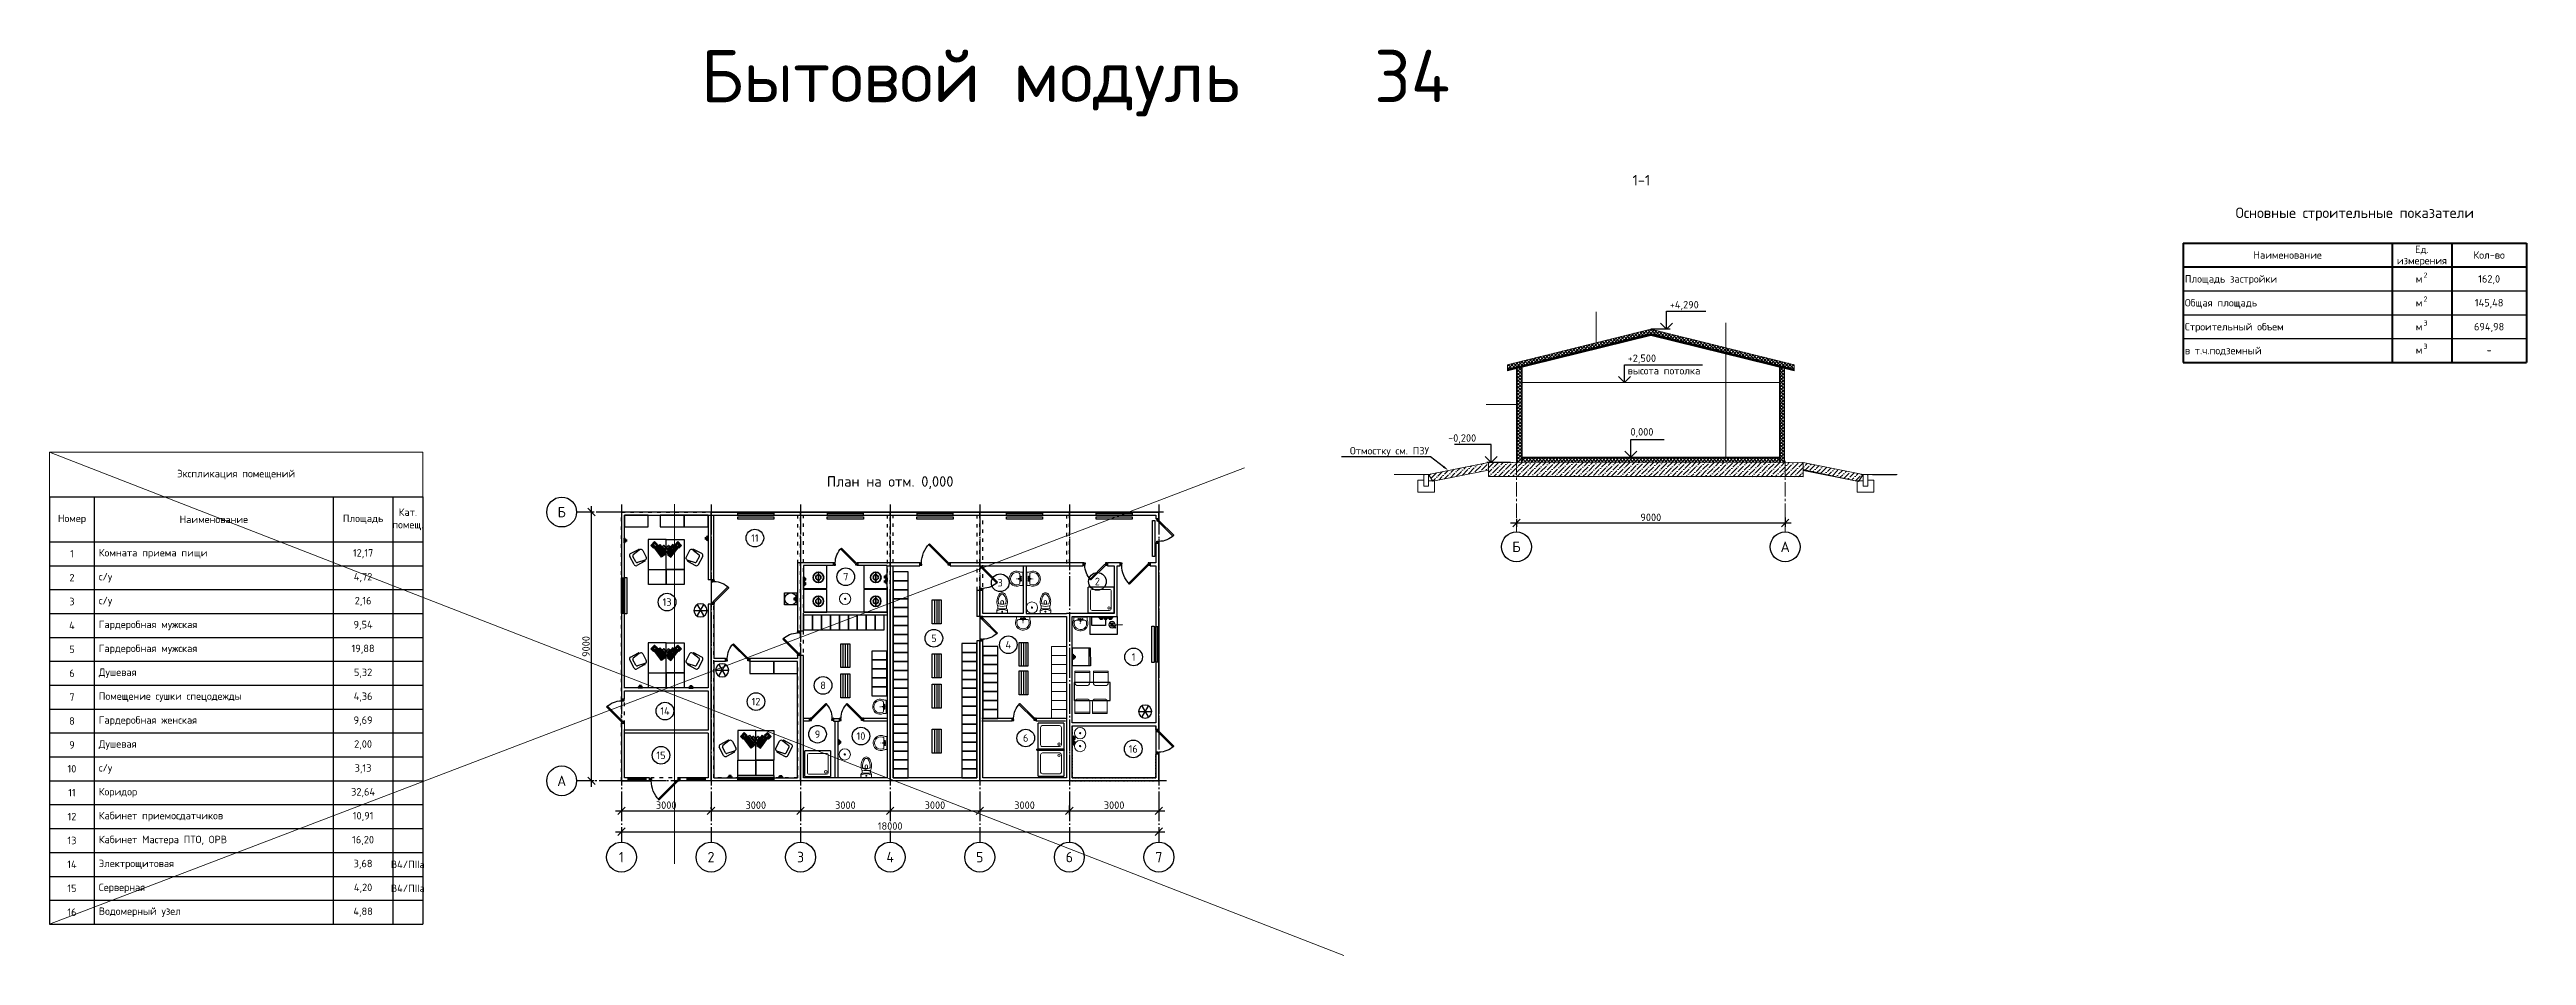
# Model space of a CAD drawing. Header units: millimetres. Extents: x 3795014 to 4300160, y 3869364 to 4016788.
# Drawn here: x 4168328 to 4251278, y 3986461 to 4016788 of the extents above; entities that cross this region are included whole.
import ezdxf
from ezdxf import colors
from ezdxf.entities.mleader import LeaderData, LeaderLine
from ezdxf.enums import TextEntityAlignment as Align
from ezdxf.math import Vec2, Vec3

# ---------------------------------------------------------------- set-up
doc = ezdxf.new("R2010")
doc.units = ezdxf.units.MM
for name, pattern in [('ACAD_ISO03W100', [30, 12, -18]), ('DASHDOT_axis', [24, 20, -1.5, 1, -1.5]), ('HIDDEN', [0.375, 0.25, -0.125]), ('осевая2', [28.575, 19.05, -3.175, 3.175, -3.175])]:
    doc.linetypes.add(name, pattern=pattern)
doc.layers.get('Defpoints').update_dxf_attribs({"color": 3})
for name, color, linetype in [('1Оси', 7, 'Continuous'), ('Маркер помещения', 7, 'Continuous'), ('Местные отсосы', 7, 'Continuous'), ('Модуль3_9', 7, 'ACAD_ISO03W100'), ('Окно', 7, 'Continuous'), ('ТХ здание', 7, 'Continuous'), ('ТХ размеры', 7, 'Continuous')]:
    doc.layers.add(name, color=color, linetype=linetype)
for name, color, linetype, lineweight in [('7.1.Экспликация', 7, 'Continuous', 60), ('выноска', 7, 'Continuous', 18), ('Дополнительная', 7, 'Continuous', 18), ('оси', 7, 'осевая2', 13), ('основная', 7, 'Continuous', 50), ('отметки', 7, 'Continuous', 18), ('пунктир', 7, 'HIDDEN', 25), ('размеры', 7, 'Continuous', 18), ('Сантех', 7, 'Continuous', 0), ('Сантехника', 7, 'Continuous', 0), ('текст', 7, 'Continuous', 20), ('тонкая', 7, 'Continuous', 20), ('ТХ обор', 7, 'Continuous', 25), ('штриховка', 7, 'Continuous', 9), ('ЭО', 7, 'Continuous', 50)]:
    doc.layers.add(name, color=color, linetype=linetype, lineweight=lineweight)
doc.styles.add('GOST-2.304_Type-B', font='GOST Common.ttf')
doc.styles.add('ISOCPEUR', font='isocpeur.ttf')
doc.styles.add('ВНИПИТЕКСТ', font='isocpeui.ttf')
doc.styles.add('ГОСТ 2.304', font='isocpeur.ttf')
doc.dimstyles.new('СПДС', dxfattribs={"dimscale": 50, "dimtxt": 2.5, "dimasz": 2.5, "dimexe": 1.25, "dimexo": 0.625, "dimtad": 1, "dimdec": 0, "dimrnd": 0.001, "dimtxsty": 'ГОСТ 2.304', "dimblk": 'OBLIQUE', "dimcen": 2.5, "dimdle": 2, "dimadec": 0, "dimazin": 2, "dimtfac": 0.75, "dimtdec": 0, "dimtmove": 1, "dimatfit": 3, "dimfxl": 1, "dimtolj": 1, "dimarcsym": 1})
doc.dimstyles.new('СПДС$0', dxfattribs={"dimscale": 100, "dimtxt": 2.5, "dimasz": 2.5, "dimexe": 1.25, "dimexo": 0.004, "dimgap": 1, "dimtad": 1, "dimdec": 0, "dimtxsty": 'ВНИПИТЕКСТ', "dimblk": 'OBLIQUE', "dimcen": 0, "dimdle": 1.25, "dimclrd": 256, "dimclre": 256, "dimclrt": 256, "dimadec": 0, "dimazin": 2, "dimtfac": 1, "dimtdec": 0, "dimtmove": 1, "dimatfit": 3, "dimldrblk": 'NONE', "dimfxl": 1, "dimlwd": -1, "dimlwe": -1, "dimarcsym": 0})

msp = doc.modelspace()

# ---------------------------------------------------------------- texts
at = {"layer": 'Маркер помещения', "linetype": 'Continuous', "ltscale": 100, "style": 'ISOCPEUR'}
for s, p in [('11', (4191948.6, 4000434.2)), ('7', (4194992.5, 3999137)), ('3', (4200165.4, 3998937.4)), ('2', (4203420.1, 3998980.7)), ('13', (4189008.3, 3998290.6)), ('5', (4197943.4, 3997079.5)), ('4', (4200436.6, 3996862.6)), ('1', (4204632.4, 3996453)), ('12', (4191986.1, 3994958.3)), ('8', (4194233.8, 3995501.7)), ('14', (4188938.5, 3994641.7)), ('15', (4188805, 3993161.7)), ('9', (4194047.2, 3993867.4)), ('10', (4195502.6, 3993805.2)), ('6', (4201018.8, 3993739.8)), ('16', (4204620.1, 3993374.3))]:
    msp.add_text(s, height=250, dxfattribs=at).set_placement(p, align=Align.MIDDLE_CENTER)
at = {"layer": 'текст', "style": 'ГОСТ 2.304'}
for s, height, p in [('Бытовой модуль    34', 1750, (4190136.1, 4015026.2)), (' 1-1', 350, (4221121.5, 4012242.1))]:
    msp.add_text(s, height=height, dxfattribs=at).set_placement(p)
at = {"layer": 'текст', "ltscale": 100, "style": 'ГОСТ 2.304'}
for s, height, p in [('Основные строительные показатели', 350, (4245527.7, 4011323.8)), ('Наименование', 250, (4243277.7, 4009910.4)), ('измерения', 250, (4247777.7, 4009722.9)), ('Ед.', 250, (4247777.7, 4010097.9)), ('Кол-во', 250, (4250027.7, 4009910.4)), ('м', 250, (4247680.7, 4009110.4)), ('2', 175, (4247897.7, 4009235.4)), ('162,0', 250, (4250027.7, 4009110.4)), ('м', 250, (4247680.7, 4008310.4)), ('2', 175, (4247897.7, 4008435.4)), ('145,48', 250, (4250027.7, 4008310.4)), ('м', 250, (4247680.7, 4007510.4)), ('3', 175, (4247897.7, 4007635.4)), ('694,98', 250, (4250027.7, 4007510.4)), ('м', 250, (4247680.7, 4006728.2)), ('3', 175, (4247897.7, 4006853.2)), ('-', 250, (4250027.7, 4006728.2))]:
    msp.add_text(s, height=height, dxfattribs=at).set_placement(p, align=Align.MIDDLE_CENTER)
for s, p in [('Площадь застройки', (4239837.7, 4009110.4)), ('Общая площадь', (4239837.7, 4008310.4)), ('Строительный объем', (4239837.7, 4007510.4)), ('в т.ч.подземный', (4239837.7, 4006710.4))]:
    msp.add_text(s, height=250, dxfattribs=at).set_placement(p, align=Align.MIDDLE_LEFT)
at = {"layer": 'текст', "style": 'ГОСТ 2.304'}
msp.add_text('План на отм. 0,000', height=350, dxfattribs=at).set_placement((4196480.2, 4002329.5), align=Align.MIDDLE_CENTER)
at = {"layer": 'текст', "linetype": 'Continuous', "lineweight": 25, "ltscale": 100, "char_height": 250, "style": 'ГОСТ 2.304'}
for s, insert, width, attachment_point in [('+4,290', (4222589.1, 4008369.1), 1155.525, 1), ('+2,500\\Pвысота потолка', (4221178.2, 4006579.1), 2675.628, 1), ('0,000', (4221270.9, 4003806), 956.514, 7), ('-0,200', (4215165.3, 4003907.7), 1076.228, 1)]:
    msp.add_mtext(s, dxfattribs=dict(at, insert=insert, width=width, attachment_point=attachment_point))
at = {"layer": 'текст', "ltscale": 0.166667, "char_height": 350, "width": 464.12, "attachment_point": 5, "style": 'ГОСТ 2.304'}
for s, insert in [('Б', (4217452.9, 4000138.6)), ('А', (4226452.9, 4000138.6))]:
    msp.add_mtext(s, dxfattribs=dict(at, insert=insert))
at = {"layer": 'ТХ размеры', "style": 'GOST-2.304_Type-B'}
for s, p in [('Б', (4185480.2, 4001304.2)), ('А', (4185480.2, 3992304.2)), ('1', (4187480.2, 3989754.2)), ('2', (4190480.2, 3989754.2)), ('3', (4193480.2, 3989754.2)), ('4', (4196480.2, 3989754.2)), ('5', (4199480.2, 3989754.2)), ('6', (4202480.2, 3989754.2)), ('7', (4205480.2, 3989754.2))]:
    msp.add_text(s, height=350, dxfattribs=at).set_placement(p, align=Align.MIDDLE_CENTER)

# ---------------------------------------------------------------- blocks, each defined once
blk = doc.blocks.new('*U47')
at = {"ltscale": 100}
blk.add_lwpolyline([(54, -39), (83, -11), (577, -505), (549, -533)], close=True, dxfattribs=at)
blk.add_arc((55, -38), 700, 315.13505, 0, dxfattribs=at)
at = {"layer": 'ТХ здание', "ltscale": 100}
for p, q in [((20, -38), (20, 38)), ((20, 38), (65, 38)), ((65, 4), (53, 4)), ((53, 4), (53, -36)), ((65, 38), (65, 4)), ((790, 38), (745, 38)), ((745, 38), (745, 4)), ((745, 4), (757, 4)), ((757, 4), (757, -38)), ((790, -38), (790, 38)), ((51, -38), (20, -38)), ((757, -38), (790, -38))]:
    blk.add_line(p, q, dxfattribs=at)
for points in [[(20, 38), (0, 38), (0, -38), (20, -38)], [(790, 38), (810, 38), (810, -38), (790, -38)]]:
    blk.add_lwpolyline(points, close=True, dxfattribs=at)
blk.add_circle((53, -38), 2, dxfattribs=at)
blk = doc.blocks.new('Q9')
at = {"layer": 'Сантехника'}
for p, q in [((-128, 219), (-184, 219)), ((-184, -186), (-184, 219)), ((-95, -117), (-95, 149)), ((-128, -186), (-184, -186))]:
    blk.add_line(p, q, dxfattribs=at)
at = {"layer": 'Сантехника', "const_width": 8.1}
blk.add_lwpolyline([(0, 32, 1), (0, 0, 1)], format="xyb", close=True, dxfattribs=at)
at = {"layer": 'Сантехника'}
for centre, radius, start, end in [((-128, 300), 81, 270, 294.31291), ((0, 16), 230, 302.93897, 114.31291), ((-47, 149), 48.6, 109.37027, 180), ((0, 16), 190, 250.62973, 109.37027), ((-128, -267), 81, 65.68709, 90), ((-47, -117), 48.6, 180, 250.62973), ((0, 16), 230, 245.68709, 302.93897)]:
    blk.add_arc(centre, radius, start, end, dxfattribs=at)
blk = doc.blocks.new('DDDI4')
for p, q in [((102271.7, 37524.5), (102271.5, 37524.5)), ((102271.7, 37524.2), (102271.5, 37524.2)), ((102272.1, 37524.8), (102272.1, 37525.1)), ((102272.1, 37523.9), (102272.1, 37523.6)), ((102272.3, 37524.8), (102272.3, 37525.1)), ((102272.3, 37523.9), (102272.3, 37523.6)), ((102272.7, 37524.5), (102273, 37524.5)), ((102272.7, 37524.2), (102273, 37524.2)), ((102275.3, 37523.5), (102275.3, 37519.8)), ((102276.3, 37519.8), (102276.3, 37523.5)), ((102279, 37524.5), (102278.7, 37524.5)), ((102279, 37524.2), (102278.7, 37524.2)), ((102279.3, 37524.8), (102279.3, 37525.1)), ((102279.3, 37523.9), (102279.3, 37523.6)), ((102279.6, 37524.8), (102279.6, 37525.1)), ((102279.6, 37523.9), (102279.6, 37523.6)), ((102279.9, 37524.5), (102280.2, 37524.5)), ((102279.9, 37524.2), (102280.2, 37524.2))]:
    blk.add_line(p, q)
for centre, radius in [((102272.2, 37524.3), 1.38), ((102271.2, 37524.3), 0.28), ((102272.2, 37524.3), 0.5), ((102272.2, 37525.3), 0.28), ((102272.2, 37523.3), 0.28), ((102273.2, 37524.3), 0.28), ((102275.8, 37524.3), 0.5), ((102279.5, 37524.3), 1.38), ((102278.5, 37524.3), 0.28), ((102279.5, 37524.3), 0.5), ((102279.5, 37525.3), 0.28), ((102279.5, 37523.3), 0.28), ((102280.5, 37524.3), 0.28)]:
    blk.add_circle(centre, radius)
for centre, radius, start, end in [((102272.2, 37524.3), 1, 105.2407, 164.2093), ((102272.2, 37524.3), 1, 196.2342, 253.9047), ((102272.2, 37524.3), 1, 16.4412, 74.0789), ((102272.2, 37524.3), 1, 286.12, 344.0884), ((102275.8, 37524.3), 1.5, 289.6514, 250.3603), ((102275.8, 37524.3), 1, 300.3431, 239.7554), ((102275.8, 37519.8), 0.5, 180, 0), ((102279.5, 37524.3), 1, 106.12, 164.0884), ((102279.5, 37524.3), 1, 196.4413, 254.0789), ((102279.5, 37524.3), 1, 16.2342, 73.9047), ((102279.5, 37524.3), 1, 285.2407, 344.2093)]:
    blk.add_arc(centre, radius, start, end)
blk = doc.blocks.new('528565')
at = {"layer": 'Сантех'}
for name, p, xscale, yscale, zscale, rotation in [('Q9', (83448, 43160), 1.10000000000582, 1.10000000000582, 1.10000000000582, 90), ('DDDI4', (1811892, 677185), 16.9, 16.9, 16.9, 180)]:
    blk.add_blockref(name, p, dxfattribs=dict(at, xscale=xscale, yscale=yscale, zscale=zscale, rotation=rotation))
blk = doc.blocks.new('Розетка 220В')
at = {"layer": 'ЭО', "lineweight": 35, "ltscale": 20}
for p, q in [((148, 0), (-148, 0)), ((0, 0), (0, -199)), ((76, -152), (-78, -152))]:
    blk.add_line(p, q, dxfattribs=at)
blk.add_arc((0, 22), 150, 188.60501, 351.39499, dxfattribs=at)
blk = doc.blocks.new('чайник')
at = {"layer": 'ТХ обор', "linetype": 'Continuous', "ltscale": 100}
for p, q in [((816191, -402460), (816182, -402412)), ((816182, -402412), (816222, -402432)), ((816251, -402495), (816293, -402550))]:
    blk.add_line(p, q, dxfattribs=at)
for radius in [69.3, 33.6, 5.82]:
    blk.add_circle((816251, -402495), radius, dxfattribs=at)
blk = doc.blocks.new('стул')
at = {"layer": 'ТХ обор', "lineweight": 15, "ltscale": 100}
blk.add_line((185200, 532722), (185200, 532229), dxfattribs=at)
blk.add_lwpolyline([(185534, 532227), (185164, 532227), (185154, 532237), (185154, 532713), (185164, 532723), (185534, 532723, -0.414214), (185634, 532623), (185634, 532327, -0.414214)], format="xyb", close=True, dxfattribs=at)
blk = doc.blocks.new('Вешалка напольная')
at = {"layer": 'ТХ обор', "ltscale": 100}
for p, q in [((175, 101), (-175, -101)), ((-175, 101), (175, -101)), ((0, 202), (0, -202))]:
    blk.add_line(p, q, dxfattribs=at)
for centre, radius in [((0, 0), 220), ((-175, 101), 7.19), ((0, 202), 7.19), ((175, 101), 7.19), ((-175, -101), 7.19), ((0, -202), 7.19), ((175, -101), 7.19)]:
    blk.add_circle(centre, radius, dxfattribs=at)
blk = doc.blocks.new('458789')
at = {"layer": 'Сантех'}
for p, q in [((23030, 7297), (23030, 7557)), ((23080, 7607), (23140, 7607)), ((23189, 7568), (23289, 7568)), ((23190, 7297), (23190, 7557)), ((23274, 7467), (23273, 7467)), ((23432, 7467), (23346, 7467)), ((23125, 7427), (23073, 7427)), ((23140, 7247), (23080, 7247)), ((23099, 7453), (23099, 7401)), ((23189, 7285), (23289, 7285)), ((23274, 7387), (23273, 7387)), ((23432, 7387), (23346, 7387))]:
    blk.add_line(p, q, dxfattribs=at)
for radius in [14.8, 9.75]:
    blk.add_circle((23099, 7427), radius, dxfattribs=at)
for centre, radius, start, end in [((23080, 7557), 50, 90, 180), ((22738, 7427), 425, 334.96484, 25.03516), ((23140, 7557), 50, 0, 90), ((23900, 7427), 627, 167.11761, 192.88239), ((23308, 7562), 20, 108.19076, 167.11761), ((23433, 7181), 421, 54.68696, 108.19076), ((23900, 7427), 555, 169.3897, 190.6103), ((23383, 7524), 30, 98.29405, 169.3897), ((23433, 7181), 376, 54.68696, 98.29405), ((23432, 7427), 40, 270, 90), ((23614, 7427), 71.3, 302.66592, 57.33408), ((23614, 7427), 116, 302.66592, 57.33408), ((23080, 7297), 50, 180, 270), ((23140, 7297), 50, 270, 0), ((23308, 7291), 20, 192.88239, 251.80924), ((23433, 7672), 421, 251.80924, 305.31304), ((23383, 7330), 30, 190.6103, 261.70595), ((23433, 7672), 376, 261.70595, 305.31304)]:
    blk.add_arc(centre, radius, start, end, dxfattribs=at)
blk = doc.blocks.new('Q8')
at = {"layer": 'Сантех', "lineweight": 15}
for p, q in [((-410, -442), (-410, 418)), ((-400, 428), (460, 428)), ((-400, 418), (460, 418)), ((-400, -442), (-400, 418)), ((-320, -302), (-320, 278)), ((-260, 338), (320, 338)), ((380, -302), (380, 278)), ((460, -442), (460, 418)), ((470, -442), (470, 418)), ((-400, -442), (460, -442)), ((-400, -452), (460, -452)), ((-260, -362), (320, -362))]:
    blk.add_line(p, q, dxfattribs=at)
blk.add_circle((-239, -282), 40.9, dxfattribs=at)
for centre, start, end in [((-260, 278), 90, 180), ((320, 278), 0, 90), ((-260, -302), 180, 270), ((320, -302), 270, 0)]:
    blk.add_arc(centre, 60, start, end, dxfattribs=at)
blk = doc.blocks.new('*U55')
at = {"layer": 'ТХ обор', "lineweight": 5, "ltscale": 100}
blk.add_lwpolyline([(-250, 150), (250, 150), (250, -150), (-250, -150)], close=True, dxfattribs=at)
blk = doc.blocks.new('*U56')
at = {"layer": 'ТХ обор', "color": 0, "linetype": 'ByBlock', "lineweight": -2, "transparency": 16777216}
for p in [(0, 2100), (0, 1800), (0, 1500), (0, 1200), (0, 900), (0, 600), (0, 300), (0, 0)]:
    blk.add_blockref('*U55', p, dxfattribs=at)
blk = doc.blocks.new('*U37')
at = {"ltscale": 100}
blk.add_lwpolyline([(54, 39), (83, 11), (577, 505), (549, 533)], close=True, dxfattribs=at)
blk.add_arc((55, 38), 700, 0, 44.86495, dxfattribs=at)
at = {"layer": 'ТХ здание', "ltscale": 100}
for p, q in [((20, 38), (20, -37)), ((51, 38), (20, 38)), ((53, -4), (53, 36)), ((757, -4), (757, 38)), ((757, 38), (790, 38)), ((790, 38), (790, -37)), ((20, -37), (65, -37)), ((65, -4), (53, -4)), ((65, -37), (65, -4)), ((745, -37), (745, -4)), ((745, -4), (757, -4)), ((790, -37), (745, -37))]:
    blk.add_line(p, q, dxfattribs=at)
for points in [[(20, -37), (0, -37), (0, 38), (20, 38)], [(790, -37), (810, -37), (810, 38), (790, 38)]]:
    blk.add_lwpolyline(points, close=True, dxfattribs=at)
blk.add_circle((53, 38), 2, dxfattribs=at)
blk = doc.blocks.new('*U36')
at = {"ltscale": 100}
blk.add_lwpolyline([(54, 39), (83, 11), (719, 647), (690, 675)], close=True, dxfattribs=at)
blk.add_arc((55, 38), 900, 0, 44.86495, dxfattribs=at)
at = {"layer": 'ТХ здание', "ltscale": 100}
for p, q in [((20, 38), (20, -37)), ((51, 38), (20, 38)), ((53, -4), (53, 36)), ((957, -4), (957, 38)), ((957, 38), (990, 38)), ((990, 38), (990, -37)), ((20, -37), (65, -37)), ((65, -4), (53, -4)), ((65, -37), (65, -4)), ((945, -37), (945, -4)), ((945, -4), (957, -4)), ((990, -37), (945, -37))]:
    blk.add_line(p, q, dxfattribs=at)
for points in [[(20, -37), (0, -37), (0, 38), (20, 38)], [(990, -37), (1010, -37), (1010, 38), (990, 38)]]:
    blk.add_lwpolyline(points, close=True, dxfattribs=at)
blk.add_circle((53, 38), 2, dxfattribs=at)
blk = doc.blocks.new('*U46')
at = {"ltscale": 100}
blk.add_lwpolyline([(54, -39), (83, -11), (719, -647), (690, -675)], close=True, dxfattribs=at)
blk.add_arc((55, -38), 900, 315.13505, 0, dxfattribs=at)
at = {"layer": 'ТХ здание', "ltscale": 100}
for p, q in [((20, -38), (20, 38)), ((20, 38), (65, 38)), ((65, 4), (53, 4)), ((53, 4), (53, -36)), ((65, 38), (65, 4)), ((990, 38), (945, 38)), ((945, 38), (945, 4)), ((945, 4), (957, 4)), ((957, 4), (957, -38)), ((990, -38), (990, 38)), ((51, -38), (20, -38)), ((957, -38), (990, -38))]:
    blk.add_line(p, q, dxfattribs=at)
for points in [[(20, 38), (0, 38), (0, -38), (20, -38)], [(990, 38), (1010, 38), (1010, -38), (990, -38)]]:
    blk.add_lwpolyline(points, close=True, dxfattribs=at)
blk.add_circle((53, -38), 2, dxfattribs=at)
blk = doc.blocks.new('*U43')
at = {"ltscale": 100}
blk.add_lwpolyline([(-54, 39), (-83, 11), (-577, 505), (-549, 533)], close=True, dxfattribs=at)
blk.add_arc((-55, 38), 700, 135.13505, 180, dxfattribs=at)
at = {"layer": 'ТХ здание', "ltscale": 100}
for p, q in [((-790, 38), (-790, -37)), ((-757, 38), (-790, 38)), ((-757, -4), (-757, 38)), ((-53, -4), (-53, 36)), ((-51, 38), (-20, 38)), ((-20, 38), (-20, -37)), ((-790, -37), (-745, -37)), ((-745, -4), (-757, -4)), ((-745, -37), (-745, -4)), ((-65, -37), (-65, -4)), ((-65, -4), (-53, -4)), ((-20, -37), (-65, -37))]:
    blk.add_line(p, q, dxfattribs=at)
for points in [[(-790, -37), (-810, -37), (-810, 38), (-790, 38)], [(-20, -37), (0, -37), (0, 38), (-20, 38)]]:
    blk.add_lwpolyline(points, close=True, dxfattribs=at)
blk.add_circle((-53, 38), 2, dxfattribs=at)
blk = doc.blocks.new('Телефон')
at = {"layer": 'ТХ обор', "ltscale": 100}
for p, q in [((14, 60), (57, 60)), ((14, -127), (57, -127)), ((75, -47), (135, -47)), ((75, -62), (135, -62)), ((75, -77), (135, -77)), ((75, -92), (135, -92)), ((75, -107), (135, -107)), ((90, -47), (90, -107)), ((105, -47), (105, -107)), ((120, -47), (120, -107))]:
    blk.add_line(p, q, dxfattribs=at)
for points in [[(0, 72), (152, 72), (152, -143), (0, -143)], [(75, 40), (135, 40), (135, 22), (75, 22)], [(75, -47), (135, -47), (135, -107), (75, -107)]]:
    blk.add_lwpolyline(points, close=True, dxfattribs=at)
for points in [[(14, 60), (14, 16), (21, 7), (21, -82), (14, -91), (14, -127)], [(57, 60), (57, 16), (50, 7), (50, -82), (57, -91), (57, -127)]]:
    blk.add_lwpolyline(points, dxfattribs=at)
blk = doc.blocks.new('*U45')
at = {"ltscale": 100}
blk.add_lwpolyline([(54, 39), (83, 11), (577, 505), (549, 533)], close=True, dxfattribs=at)
blk.add_arc((55, 38), 700, 0, 44.86495, dxfattribs=at)
at = {"layer": 'ТХ здание', "ltscale": 100}
for p, q in [((20, 38), (20, -37)), ((51, 38), (20, 38)), ((53, -4), (53, 36)), ((757, -4), (757, 38)), ((757, 38), (790, 38)), ((790, 38), (790, -37)), ((20, -37), (65, -37)), ((65, -4), (53, -4)), ((65, -37), (65, -4)), ((745, -37), (745, -4)), ((745, -4), (757, -4)), ((790, -37), (745, -37))]:
    blk.add_line(p, q, dxfattribs=at)
for points in [[(20, -37), (0, -37), (0, 38), (20, 38)], [(790, -37), (810, -37), (810, 38), (790, 38)]]:
    blk.add_lwpolyline(points, close=True, dxfattribs=at)
blk.add_circle((53, 38), 2, dxfattribs=at)
blk = doc.blocks.new('*U57')
at = {"layer": 'ТХ обор', "color": 0, "linetype": 'ByBlock', "lineweight": -2, "ltscale": 100}
blk.add_lwpolyline([(-250, 150), (250, 150), (250, -150), (-250, -150)], close=True, dxfattribs=at)
blk = doc.blocks.new('*U58')
at = {"layer": 'ТХ обор', "color": 0, "linetype": 'ByBlock', "lineweight": -2, "transparency": 16777216}
for p in [(0, 4200), (0, 3900), (0, 3600), (0, 3300), (0, 3000), (0, 2700), (0, 2400), (0, 2100), (0, 1800), (0, 1500), (0, 1200), (0, 900), (0, 600), (0, 300), (0, 0)]:
    blk.add_blockref('*U57', p, dxfattribs=at)
blk = doc.blocks.new('*U59')
at = {"layer": 'ТХ обор', "color": 0, "linetype": 'ByBlock', "lineweight": -2, "ltscale": 100}
blk.add_lwpolyline([(-250, 150), (250, 150), (250, -150), (-250, -150)], close=True, dxfattribs=at)
blk = doc.blocks.new('*U60')
at = {"layer": 'ТХ обор', "color": 0, "linetype": 'ByBlock', "lineweight": -2, "transparency": 16777216}
for p in [(0, 6600), (0, 6300), (0, 6000), (0, 5700), (0, 5400), (0, 5100), (0, 4800), (0, 4500), (0, 4200), (0, 3900), (0, 3600), (0, 3300), (0, 3000), (0, 2700), (0, 2400), (0, 2100), (0, 1800), (0, 1500), (0, 1200), (0, 900), (0, 600), (0, 300), (0, 0)]:
    blk.add_blockref('*U59', p, dxfattribs=at)
blk = doc.blocks.new('*U61')
at = {"layer": 'ТХ обор', "color": 0, "linetype": 'ByBlock', "lineweight": -2, "ltscale": 100}
blk.add_lwpolyline([(-250, 150), (250, 150), (250, -150), (-250, -150)], close=True, dxfattribs=at)
blk = doc.blocks.new('*U50')
at = {"layer": 'ТХ обор', "color": 0, "linetype": 'ByBlock', "lineweight": -2, "transparency": 16777216}
for p in [(0, 2100), (0, 1800), (0, 1500), (0, 1200), (0, 900), (0, 600), (0, 300), (0, 0)]:
    blk.add_blockref('*U61', p, dxfattribs=at)
blk = doc.blocks.new('*U48')
at = {"ltscale": 100}
blk.add_lwpolyline([(-54, 39), (-83, 11), (-577, 505), (-549, 533)], close=True, dxfattribs=at)
blk.add_arc((-55, 38), 700, 135.13505, 180, dxfattribs=at)
at = {"layer": 'ТХ здание', "ltscale": 100}
for p, q in [((-790, 38), (-790, -37)), ((-757, 38), (-790, 38)), ((-757, -4), (-757, 38)), ((-53, -4), (-53, 36)), ((-51, 38), (-20, 38)), ((-20, 38), (-20, -37)), ((-790, -37), (-745, -37)), ((-745, -4), (-757, -4)), ((-745, -37), (-745, -4)), ((-65, -37), (-65, -4)), ((-65, -4), (-53, -4)), ((-20, -37), (-65, -37))]:
    blk.add_line(p, q, dxfattribs=at)
for points in [[(-790, -37), (-810, -37), (-810, 38), (-790, 38)], [(-20, -37), (0, -37), (0, 38), (-20, 38)]]:
    blk.add_lwpolyline(points, close=True, dxfattribs=at)
blk.add_circle((-53, 38), 2, dxfattribs=at)
blk = doc.blocks.new('_Oblique')
at = {"color": 0, "linetype": 'ByBlock', "lineweight": -2}
blk.add_line((-0.5, -0.5), (0.5, 0.5), dxfattribs=at)
blk = doc.blocks.new('*D62')
at = {"layer": 'Defpoints', "color": 0, "lineweight": 20, "transparency": 16777216}
for p in [(4186480, 4001304), (4186634, 4001304), (4186634, 3992304)]:
    blk.add_point(p, dxfattribs=at)
at = {"layer": 'размеры', "color": 0, "lineweight": -2, "transparency": 16777216}
for p, q in [((4186480, 3992104), (4186480, 4001504)), ((4186572, 4001304), (4186355, 4001304)), ((4186572, 3992304), (4186355, 3992304))]:
    blk.add_line(p, q, dxfattribs=at)
at = {"layer": 'размеры', "color": 0, "lineweight": -2, "transparency": 16777216, "xscale": 250, "yscale": 250, "zscale": 250}
for p, rotation in [((4186480, 4001304), 90), ((4186480, 3992304), 270)]:
    blk.add_blockref('_Oblique', p, dxfattribs=dict(at, rotation=rotation))
at = {"layer": 'размеры', "color": 0, "transparency": 16777216, "insert": (4186293, 3996804), "char_height": 250, "attachment_point": 5, "rotation": 90, "style": 'ISOCPEUR'}
blk.add_mtext('\\A1;9000', dxfattribs=at)
blk = doc.blocks.new('*U49')
at = {"ltscale": 100}
blk.add_lwpolyline([(54, -39), (83, -11), (577, -505), (549, -533)], close=True, dxfattribs=at)
blk.add_arc((55, -38), 700, 315.13505, 0, dxfattribs=at)
at = {"layer": 'ТХ здание', "ltscale": 100}
for p, q in [((20, -38), (20, 38)), ((20, 38), (65, 38)), ((65, 4), (53, 4)), ((53, 4), (53, -36)), ((65, 38), (65, 4)), ((790, 38), (745, 38)), ((745, 38), (745, 4)), ((745, 4), (757, 4)), ((757, 4), (757, -38)), ((790, -38), (790, 38)), ((51, -38), (20, -38)), ((757, -38), (790, -38))]:
    blk.add_line(p, q, dxfattribs=at)
for points in [[(20, 38), (0, 38), (0, -38), (20, -38)], [(790, 38), (810, 38), (810, -38), (790, -38)]]:
    blk.add_lwpolyline(points, close=True, dxfattribs=at)
blk.add_circle((53, -38), 2, dxfattribs=at)
blk = doc.blocks.new('*U51')
at = {"layer": 'ТХ обор', "color": 0, "linetype": 'ByBlock', "lineweight": -2, "ltscale": 100}
blk.add_lwpolyline([(-250, 150), (250, 150), (250, -150), (-250, -150)], close=True, dxfattribs=at)
blk = doc.blocks.new('*U52')
at = {"layer": 'ТХ обор', "color": 0, "linetype": 'ByBlock', "lineweight": -2, "transparency": 16777216}
for p in [(0, 2400), (0, 2100), (0, 1800), (0, 1500), (0, 1200), (0, 900), (0, 600), (0, 300), (0, 0)]:
    blk.add_blockref('*U51', p, dxfattribs=at)
blk = doc.blocks.new('*U53')
at = {"layer": 'ТХ обор', "color": 0, "linetype": 'ByBlock', "lineweight": -2, "ltscale": 100}
blk.add_lwpolyline([(-250, 150), (250, 150), (250, -150), (-250, -150)], close=True, dxfattribs=at)
blk = doc.blocks.new('*U54')
at = {"layer": 'ТХ обор', "color": 0, "linetype": 'ByBlock', "lineweight": -2, "transparency": 16777216}
for p in [(0, 1200), (0, 900), (0, 600), (0, 300), (0, 0)]:
    blk.add_blockref('*U53', p, dxfattribs=at)
blk = doc.blocks.new('*D63')
at = {"layer": 'Defpoints', "color": 0, "lineweight": 20, "transparency": 16777216}
for p in [(4187480, 3990808), (4205480, 3990807), (4205480, 3990604)]:
    blk.add_point(p, dxfattribs=at)
at = {"layer": 'размеры', "color": 0, "lineweight": -2, "transparency": 16777216}
for p, q in [((4187480, 3990745), (4187480, 3990479)), ((4205480, 3990744), (4205480, 3990479)), ((4187280, 3990604), (4205680, 3990604))]:
    blk.add_line(p, q, dxfattribs=at)
at = {"layer": 'размеры', "color": 0, "lineweight": -2, "transparency": 16777216, "xscale": 250, "yscale": 250, "zscale": 250, "rotation": 180}
blk.add_blockref('_Oblique', (4187480, 3990604), dxfattribs=at)
at = {"layer": 'размеры', "color": 0, "lineweight": -2, "transparency": 16777216, "xscale": 250, "yscale": 250, "zscale": 250}
blk.add_blockref('_Oblique', (4205480, 3990604), dxfattribs=at)
at = {"layer": 'размеры', "color": 0, "transparency": 16777216, "insert": (4196480, 3990792), "char_height": 250, "attachment_point": 5, "style": 'ISOCPEUR', "bg_fill": 3, "box_fill_scale": 1.1, "bg_fill_color": 9, "bg_fill_true_color": 13158600, "bg_fill_transparency": 0}
blk.add_mtext('\\A1;18000', dxfattribs=at)
blk = doc.blocks.new('*D64')
at = {"layer": 'Defpoints', "color": 0, "lineweight": 20, "transparency": 16777216}
for p in [(4187480, 3991429), (4190480, 3991304), (4190480, 3991304)]:
    blk.add_point(p, dxfattribs=at)
at = {"layer": 'размеры', "color": 0, "lineweight": -2, "transparency": 16777216}
for p, q in [((4187280, 3991304), (4190680, 3991304)), ((4187480, 3991367), (4187480, 3991179)), ((4190480, 3991367), (4190480, 3991429))]:
    blk.add_line(p, q, dxfattribs=at)
at = {"layer": 'размеры', "color": 0, "lineweight": -2, "transparency": 16777216, "xscale": 250, "yscale": 250, "zscale": 250, "rotation": 180}
blk.add_blockref('_Oblique', (4187480, 3991304), dxfattribs=at)
at = {"layer": 'размеры', "color": 0, "lineweight": -2, "transparency": 16777216, "xscale": 250, "yscale": 250, "zscale": 250}
blk.add_blockref('_Oblique', (4190480, 3991304), dxfattribs=at)
at = {"layer": 'размеры', "color": 0, "transparency": 16777216, "insert": (4188980, 3991492), "char_height": 250, "attachment_point": 5, "style": 'ISOCPEUR'}
blk.add_mtext('\\A1;3000', dxfattribs=at)
blk = doc.blocks.new('*D65')
at = {"layer": 'Defpoints', "color": 0, "lineweight": 20, "transparency": 16777216}
for p in [(4190480, 3991304), (4193480, 3991497), (4193480, 3991304)]:
    blk.add_point(p, dxfattribs=at)
at = {"layer": 'размеры', "color": 0, "lineweight": -2, "transparency": 16777216}
for p, q in [((4190280, 3991304), (4193680, 3991304)), ((4190480, 3991367), (4190480, 3991429)), ((4193480, 3991434), (4193480, 3991179))]:
    blk.add_line(p, q, dxfattribs=at)
at = {"layer": 'размеры', "color": 0, "lineweight": -2, "transparency": 16777216, "xscale": 250, "yscale": 250, "zscale": 250, "rotation": 180}
blk.add_blockref('_Oblique', (4190480, 3991304), dxfattribs=at)
at = {"layer": 'размеры', "color": 0, "lineweight": -2, "transparency": 16777216, "xscale": 250, "yscale": 250, "zscale": 250}
blk.add_blockref('_Oblique', (4193480, 3991304), dxfattribs=at)
at = {"layer": 'размеры', "color": 0, "transparency": 16777216, "insert": (4191980, 3991492), "char_height": 250, "attachment_point": 5, "style": 'ISOCPEUR'}
blk.add_mtext('\\A1;3000', dxfattribs=at)
blk = doc.blocks.new('*D66')
at = {"layer": 'Defpoints', "color": 0, "lineweight": 20, "transparency": 16777216}
for p in [(4199480, 3991538), (4196480, 3991518), (4199480, 3991304)]:
    blk.add_point(p, dxfattribs=at)
at = {"layer": 'размеры', "color": 0, "lineweight": -2, "transparency": 16777216}
for p, q in [((4196280, 3991304), (4199680, 3991304)), ((4196480, 3991455), (4196480, 3991179)), ((4199480, 3991476), (4199480, 3991179))]:
    blk.add_line(p, q, dxfattribs=at)
at = {"layer": 'размеры', "color": 0, "lineweight": -2, "transparency": 16777216, "xscale": 250, "yscale": 250, "zscale": 250, "rotation": 180}
blk.add_blockref('_Oblique', (4196480, 3991304), dxfattribs=at)
at = {"layer": 'размеры', "color": 0, "lineweight": -2, "transparency": 16777216, "xscale": 250, "yscale": 250, "zscale": 250}
blk.add_blockref('_Oblique', (4199480, 3991304), dxfattribs=at)
at = {"layer": 'размеры', "color": 0, "transparency": 16777216, "insert": (4197980, 3991492), "char_height": 250, "attachment_point": 5, "style": 'ISOCPEUR'}
blk.add_mtext('\\A1;3000', dxfattribs=at)
blk = doc.blocks.new('*D67')
at = {"layer": 'Defpoints', "color": 0, "lineweight": 20, "transparency": 16777216}
for p in [(4193480, 3991429), (4196480, 3991497), (4196480, 3991304)]:
    blk.add_point(p, dxfattribs=at)
at = {"layer": 'размеры', "color": 0, "lineweight": -2, "transparency": 16777216}
for p, q in [((4193280, 3991304), (4196680, 3991304)), ((4193480, 3991367), (4193480, 3991179)), ((4196480, 3991434), (4196480, 3991179))]:
    blk.add_line(p, q, dxfattribs=at)
at = {"layer": 'размеры', "color": 0, "lineweight": -2, "transparency": 16777216, "xscale": 250, "yscale": 250, "zscale": 250, "rotation": 180}
blk.add_blockref('_Oblique', (4193480, 3991304), dxfattribs=at)
at = {"layer": 'размеры', "color": 0, "lineweight": -2, "transparency": 16777216, "xscale": 250, "yscale": 250, "zscale": 250}
blk.add_blockref('_Oblique', (4196480, 3991304), dxfattribs=at)
at = {"layer": 'размеры', "color": 0, "transparency": 16777216, "insert": (4194980, 3991492), "char_height": 250, "attachment_point": 5, "style": 'ISOCPEUR'}
blk.add_mtext('\\A1;3000', dxfattribs=at)
blk = doc.blocks.new('*D68')
at = {"layer": 'Defpoints', "color": 0, "lineweight": 20, "transparency": 16777216}
for p in [(4202480, 3991538), (4199480, 3991518), (4202480, 3991304)]:
    blk.add_point(p, dxfattribs=at)
at = {"layer": 'размеры', "color": 0, "lineweight": -2, "transparency": 16777216}
for p, q in [((4199280, 3991304), (4202680, 3991304)), ((4199480, 3991455), (4199480, 3991179)), ((4202480, 3991476), (4202480, 3991179))]:
    blk.add_line(p, q, dxfattribs=at)
at = {"layer": 'размеры', "color": 0, "lineweight": -2, "transparency": 16777216, "xscale": 250, "yscale": 250, "zscale": 250, "rotation": 180}
blk.add_blockref('_Oblique', (4199480, 3991304), dxfattribs=at)
at = {"layer": 'размеры', "color": 0, "lineweight": -2, "transparency": 16777216, "xscale": 250, "yscale": 250, "zscale": 250}
blk.add_blockref('_Oblique', (4202480, 3991304), dxfattribs=at)
at = {"layer": 'размеры', "color": 0, "transparency": 16777216, "insert": (4200980, 3991492), "char_height": 250, "attachment_point": 5, "style": 'ISOCPEUR'}
blk.add_mtext('\\A1;3000', dxfattribs=at)
blk = doc.blocks.new('*D69')
at = {"layer": 'Defpoints', "color": 0, "lineweight": 20, "transparency": 16777216}
for p in [(4205480, 3991538), (4202480, 3991518), (4205480, 3991304)]:
    blk.add_point(p, dxfattribs=at)
at = {"layer": 'размеры', "color": 0, "lineweight": -2, "transparency": 16777216}
for p, q in [((4202280, 3991304), (4205680, 3991304)), ((4202480, 3991455), (4202480, 3991179)), ((4205480, 3991476), (4205480, 3991179))]:
    blk.add_line(p, q, dxfattribs=at)
at = {"layer": 'размеры', "color": 0, "lineweight": -2, "transparency": 16777216, "xscale": 250, "yscale": 250, "zscale": 250, "rotation": 180}
blk.add_blockref('_Oblique', (4202480, 3991304), dxfattribs=at)
at = {"layer": 'размеры', "color": 0, "lineweight": -2, "transparency": 16777216, "xscale": 250, "yscale": 250, "zscale": 250}
blk.add_blockref('_Oblique', (4205480, 3991304), dxfattribs=at)
at = {"layer": 'размеры', "color": 0, "transparency": 16777216, "insert": (4203980, 3991492), "char_height": 250, "attachment_point": 5, "style": 'ISOCPEUR'}
blk.add_mtext('\\A1;3000', dxfattribs=at)
blk = doc.blocks.new('*T70')
at = {"layer": 'Defpoints', "color": 8, "linetype": 'ByBlock', "lineweight": 0, "ltscale": 100, "transparency": 16777216}
for p, q in [((0, 0), (12500, 0)), ((0, 0), (0, -1500)), ((12500, 0), (12500, -1500))]:
    blk.add_line(p, q, dxfattribs=at)
at = {"layer": 'ТХ здание', "color": 0, "ltscale": 100, "transparency": 16777216}
blk.add_line((0, -1500), (12500, -1500), dxfattribs=at)
at = {"layer": 'ТХ здание', "color": 0, "linetype": 'ByBlock', "lineweight": -2, "ltscale": 100, "transparency": 16777216}
for p, q in [((0, -1500), (0, -15800)), ((1500, -1500), (1500, -15800)), ((9500, -1500), (9500, -15800)), ((11500, -1500), (11500, -15800)), ((12500, -1500), (12500, -15800)), ((0, -3000), (12500, -3000)), ((0, -3800), (12500, -3800)), ((0, -4600), (12500, -4600)), ((0, -5400), (12500, -5400)), ((0, -6200), (12500, -6200)), ((0, -7000), (12500, -7000)), ((0, -7800), (12500, -7800)), ((0, -8600), (12500, -8600)), ((0, -9400), (12500, -9400)), ((0, -10200), (12500, -10200)), ((0, -11000), (12500, -11000)), ((0, -11800), (12500, -11800)), ((0, -12600), (12500, -12600)), ((0, -13400), (12500, -13400)), ((0, -14200), (12500, -14200)), ((0, -15000), (12500, -15000)), ((0, -15800), (12500, -15800))]:
    blk.add_line(p, q, dxfattribs=at)
at = {"layer": 'ТХ здание', "color": 0, "ltscale": 100, "transparency": 16777216, "char_height": 250, "style": 'ISOCPEUR'}
for s, insert, width, attachment_point in [('Экспликация помещений', (6250, -750), 12380, 5), ('Номер', (750, -2250), 1380, 5), ('Наименование', (5500, -2250), 7880, 5), ('\\A1;Площадь', (10500, -2250), 1880, 5), ('Кат. помещ.', (12000, -2250), 880, 5), ('1', (750, -3400), 1380, 5), ('Комната приема пищи', (1650, -3400), 7700, 4), ('12,17', (10500, -3400), 1880, 5), ('2', (750, -4200), 1380, 5), ('с/у', (1650, -4200), 7700, 4), ('4,72', (10500, -4200), 1880, 5), ('3', (750, -5000), 1380, 5), ('с/у', (1650, -5000), 7700, 4), ('2,16', (10500, -5000), 1880, 5), ('4', (750, -5800), 1380, 5), ('Гардеробная мужская', (1650, -5800), 7700, 4), ('9,54', (10500, -5800), 1880, 5), ('5', (750, -6600), 1380, 5), ('Гардеробная мужская', (1650, -6600), 7700, 4), ('19,88', (10500, -6600), 1880, 5), ('6', (750, -7400), 1380, 5), ('Душевая', (1650, -7400), 7700, 4), ('5,32', (10500, -7400), 1880, 5), ('7', (750, -8200), 1380, 5), ('Помещение сушки спецодежды', (1650, -8200), 7700, 4), ('4,36', (10500, -8200), 1880, 5), ('8', (750, -9000), 1380, 5), ('Гардеробная женская', (1650, -9000), 7700, 4), ('9,69', (10500, -9000), 1880, 5), ('9', (750, -9800), 1380, 5), ('Душевая', (1650, -9800), 7700, 4), ('2,00', (10500, -9800), 1880, 5), ('10', (750, -10600), 1380, 5), ('с/у', (1650, -10600), 7700, 4), ('3,13', (10500, -10600), 1880, 5), ('11', (750, -11400), 1380, 5), ('Коридор', (1650, -11400), 7700, 4), ('32,64', (10500, -11400), 1880, 5), ('12', (750, -12200), 1380, 5), ('Кабинет приемосдатчиков', (1650, -12200), 7700, 4), ('10,91', (10500, -12200), 1880, 5), ('13', (750, -13000), 1380, 5), ('Кабинет Мастера ПТО, ОРВ', (1650, -13000), 7700, 4), ('16,20', (10500, -13000), 1880, 5), ('14', (750, -13800), 1380, 5), ('Электрощитовая', (1650, -13800), 7700, 4), ('3,68', (10500, -13800), 1880, 5), ('В4/ПIIа', (12000, -13800), 880, 5), ('15', (750, -14600), 1380, 5), ('Серверная', (1650, -14600), 7700, 4), ('4,20', (10500, -14600), 1880, 5), ('В4/ПIIа', (12000, -14600), 880, 5), ('16', (750, -15400), 1380, 5), ('Водомерный узел', (1650, -15400), 7700, 4), ('4,88', (10500, -15400), 1880, 5)]:
    blk.add_mtext(s, dxfattribs=dict(at, insert=insert, width=width, attachment_point=attachment_point))
blk = doc.blocks.new('*D165')
at = {"layer": 'Defpoints', "color": 0, "linetype": 'Continuous', "lineweight": 20, "transparency": 16777216}
for p in [(4217453, 4001139), (4226453, 4001183), (4226453, 4000939)]:
    blk.add_point(p, dxfattribs=at)
at = {"layer": 'размеры', "color": 0, "linetype": 'Continuous', "lineweight": -2, "transparency": 16777216}
for p, q in [((4217253, 4000939), (4226653, 4000939)), ((4217453, 4001076), (4217453, 4000814)), ((4226453, 4001120), (4226453, 4000814))]:
    blk.add_line(p, q, dxfattribs=at)
at = {"layer": 'размеры', "color": 0, "linetype": 'Continuous', "lineweight": -2, "transparency": 16777216, "xscale": 250, "yscale": 250, "zscale": 250, "rotation": 180}
blk.add_blockref('_Oblique', (4217453, 4000939), dxfattribs=at)
at = {"layer": 'размеры', "color": 0, "linetype": 'Continuous', "lineweight": -2, "transparency": 16777216, "xscale": 250, "yscale": 250, "zscale": 250}
blk.add_blockref('_Oblique', (4226453, 4000939), dxfattribs=at)
at = {"layer": 'размеры', "color": 0, "linetype": 'Continuous', "lineweight": 25, "transparency": 16777216, "insert": (4221953, 4001126), "char_height": 250, "attachment_point": 5, "style": 'ГОСТ 2.304'}
blk.add_mtext('\\A1;9000', dxfattribs=at)

# ---------------------------------------------------------------- dimensions: what is measured, and where the dimension line sits
at = {"layer": 'размеры'}
dim = msp.add_linear_dim(base=(4186480.2, 4001304.2), p1=(4186634.5, 3992304.2), p2=(4186634.5, 4001304.2), angle=90, dimstyle='СПДС$0', override={"dimscale": 100, "dimexo": 0.625, "dimgap": 0.625, "dimrnd": 0.001, "dimtxsty": 'ISOCPEUR', "dimcen": 2.5, "dimdle": 2, "dimclrd": 0, "dimclre": 0, "dimclrt": 0, "dimtfac": 0.75, "dimtolj": 1, "dimlwd": -2, "dimlwe": -2, "dimarcsym": 1}, dxfattribs=at)
dim.commit()
dim.dimension.update_dxf_attribs({"geometry": '*D62', "text_midpoint": (4186292.7, 3996804.2)})
at = {"layer": 'размеры', "linetype": 'Continuous', "lineweight": 25}
dim = msp.add_linear_dim(base=(4226452.9, 4000938.6), p1=(4217452.9, 4001138.6), p2=(4226452.9, 4001182.7), dimstyle='СПДС', override={"dimscale": 100}, dxfattribs=at)
dim.commit()
dim.dimension.update_dxf_attribs({"geometry": '*D165', "text_midpoint": (4221952.9, 4001126.1)})
at = {"layer": 'размеры'}
for base, p1, p2, picture, middle in [((4190480.2, 3991304.2), (4187480.2, 3991429.2), (4190480.2, 3991304.2), '*D64', (4188980.2, 3991491.7)), ((4193480.2, 3991304.2), (4190480.2, 3991304.2), (4193480.2, 3991496.8), '*D65', (4191980.2, 3991491.7)), ((4196480.2, 3991304.2), (4193480.2, 3991429.2), (4196480.2, 3991496.8), '*D67', (4194980.2, 3991491.7)), ((4199480.2, 3991304.2), (4196480.2, 3991517.6), (4199480.2, 3991538.3), '*D66', (4197980.2, 3991491.7)), ((4202480.2, 3991304.2), (4199480.2, 3991517.6), (4202480.2, 3991538.3), '*D68', (4200980.2, 3991491.7)), ((4205480.2, 3991304.2), (4202480.2, 3991517.6), (4205480.2, 3991538.3), '*D69', (4203980.2, 3991491.7))]:
    dim = msp.add_linear_dim(base=base, p1=p1, p2=p2, dimstyle='СПДС$0', override={"dimscale": 100, "dimexo": 0.625, "dimgap": 0.625, "dimrnd": 0.001, "dimtxsty": 'ISOCPEUR', "dimcen": 2.5, "dimdle": 2, "dimclrd": 0, "dimclre": 0, "dimclrt": 0, "dimtfac": 0.75, "dimtolj": 1, "dimlwd": -2, "dimlwe": -2, "dimarcsym": 1}, dxfattribs=at)
    dim.commit()
    dim.dimension.update_dxf_attribs({"geometry": picture, "text_midpoint": middle})

# ---------------------------------------------------------------- hatches: boundary and pattern name
at = {"layer": 'штриховка'}
h = msp.add_hatch(dxfattribs=at)
h.set_pattern_fill('ANSI37', color=256, scale=25, style=0)
h.set_pattern_definition([(45, (5, 1760), (-56.1266008, 56.1266008), []), (135, (5, 1760), (-56.1266008, -56.1266008), [])])
h.paths.add_polyline_path([(4217152.9, 4006237.1), (4217152.9, 4006086.1), (4221957.9, 4007277.1), (4226752.9, 4006086.1), (4226752.9, 4006237.1), (4221957.9, 4007428.1)])
at = {"layer": 'штриховка', "ltscale": 35}
h = msp.add_hatch(dxfattribs=at)
h.set_pattern_fill('ANSI37', color=256, scale=10, style=0)
h.set_pattern_definition([(45, (5, 1760), (-22.4506403, 22.4506403), []), (135, (5, 1760), (-22.4506403, -22.4506403), [])])
h.paths.add_polyline_path([(4217152.9, 4006084.1), (4217152.9, 4006038.1), (4221957.9, 4007229.1), (4226752.9, 4006038.1), (4226752.9, 4006084.1), (4221957.9, 4007275.1)])
h = msp.add_hatch(dxfattribs=at)
h.set_pattern_fill('ANSI37', color=256, scale=25, style=0)
h.paths.add_polyline_path([(4217482.9, 4002968.1), (4217632.9, 4002968), (4217632.9, 4006147.1), (4217482.9, 4006109.9)])
h = msp.add_hatch(dxfattribs=at)
h.set_pattern_fill('ANSI37', color=256, scale=25, style=0)
h.paths.add_polyline_path([(4226422.9, 4002968.1), (4226272.9, 4002968), (4226272.9, 4006147.3), (4226422.9, 4006110.1)])
at = {"layer": 'штриховка', "lineweight": 20, "ltscale": 100}
h = msp.add_hatch(dxfattribs=at)
h.set_pattern_fill('ANSI36', color=256, scale=35)
h.paths.add_polyline_path([(4216514.6, 4002966.5), (4214511.4, 4002567), (4214658.3, 4002338.8), (4216514.6, 4002709)])
h.paths.add_polyline_path([(4217078.4, 4002968.6), (4216514.6, 4002969.3), (4216514.6, 4002496.4), (4217078.4, 4002495.7)])
h.paths.add_polyline_path([(4227056.3, 4002698.4), (4227056.3, 4002960.1), (4217078.4, 4002968.6), (4217078.4, 4002495.7), (4227056.3, 4002487.2)])
h.paths.add_polyline_path([(4227056.3, 4002960.1), (4227056.3, 4002702.6), (4228913.3, 4002332.3), (4229060.2, 4002560.5)])
at = {"layer": 'штриховка', "ltscale": 35}
h = msp.add_hatch(dxfattribs=at)
h.set_pattern_fill('ANSI37', color=256, scale=25, style=0)
h.paths.add_polyline_path([(4226262.9, 4003116.1), (4226262.9, 4002978.1), (4217642.9, 4002978.1), (4217642.9, 4003116.1)])

# ---------------------------------------------------------------- linework, layer by layer
at = {"lineweight": 20, "ltscale": 100}
msp.add_lwpolyline([(4187579.9, 3994229.2), (4187579.9, 3994004.2)], dxfattribs=at)
at = {"layer": '1Оси', "linetype": 'Continuous', "lineweight": 30}
for centre in [(4217452.9, 4000138.6), (4226452.9, 4000138.6)]:
    msp.add_circle(centre, 500, dxfattribs=at)
at = {"layer": '7.1.Экспликация', "lineweight": 25}
for p, q in [((4239777.7, 4008710.4), (4251277.7, 4008710.4)), ((4239777.7, 4007910.4), (4251277.7, 4007910.4)), ((4239777.7, 4007110.4), (4251277.7, 4007110.4))]:
    msp.add_line(p, q, dxfattribs=at)
at = {"layer": 'выноска'}
for points in [[(4220124.8, 4006973.7), (4220122.5, 4008012)], [(4224467, 4003138.1), (4224467, 4007644)], [(4217452.9, 4004901.4), (4216443.9, 4004901.4)]]:
    msp.add_lwpolyline(points, dxfattribs=at)
at = {"layer": 'выноска', "lineweight": 20}
msp.add_lwpolyline([(4189255.2, 4001566.8), (4189255.2, 3989527.6)], dxfattribs=at)
at = {"layer": 'Дополнительная'}
for p, q in [((4214511.4, 4002567), (4213363.2, 4002567)), ((4214511.4, 4002567), (4216515.4, 4002966.7)), ((4214511.4, 4002567), (4214658.3, 4002338.8)), ((4214658.3, 4002338.8), (4216514.6, 4002709)), ((4229060.2, 4002560.5), (4227056.3, 4002960.1)), ((4229060.2, 4002560.5), (4227056.3, 4002960.1)), ((4228913.3, 4002332.3), (4227057.1, 4002702.4)), ((4229059.3, 4002567), (4228912.3, 4002338.8)), ((4229060.2, 4002560.5), (4228913.3, 4002332.3)), ((4229060.2, 4002560.5), (4230208.5, 4002560.5))]:
    msp.add_line(p, q, dxfattribs=at)
for points in [[(4214351.4, 4002167), (4214351.4, 4002367), (4214151.4, 4002367), (4214151.4, 4001967), (4214711.4, 4001967), (4214711.4, 4002352), (4214511.4, 4002352), (4214511.4, 4002167)], [(4229219.3, 4002167), (4229219.3, 4002367), (4229419.3, 4002367), (4229419.3, 4001967), (4228859.3, 4001967), (4228859.3, 4002352), (4229059.3, 4002352), (4229059.3, 4002167)]]:
    msp.add_lwpolyline(points, close=True, dxfattribs=at)
for points in [[(4214511.4, 4002567), (4214511.4, 4002167), (4214351.4, 4002167), (4214351.4, 4002537), (4214381.4, 4002567), (4214511.4, 4002567)], [(4229059.3, 4002567), (4229059.3, 4002167), (4229219.3, 4002167), (4229219.3, 4002537), (4229189.3, 4002567), (4229059.3, 4002567)]]:
    msp.add_lwpolyline(points, dxfattribs=at)
at = {"layer": 'Дополнительная', "linetype": 'Continuous', "ltscale": 0.083333}
msp.add_lwpolyline([(4216514.6, 4002969.3), (4227056.3, 4002960.1), (4227056.3, 4002487.2), (4216514.6, 4002496.4)], close=True, dxfattribs=at)
at = {"layer": 'Маркер помещения'}
for centre in [(4191948.6, 4000434.2), (4194992.5, 3999137), (4200165.4, 3998937.4), (4203420.1, 3998980.7), (4189008.3, 3998290.6), (4197943.4, 3997079.5), (4200436.6, 3996862.6), (4204632.4, 3996453), (4194233.8, 3995501.7), (4188938.5, 3994641.7), (4191986.1, 3994958.3), (4194047.2, 3993867.4), (4195502.6, 3993805.2), (4201018.8, 3993739.8), (4188805, 3993161.7), (4204620.1, 3993374.3)]:
    msp.add_circle(centre, 295.4, dxfattribs=at)
at = {"layer": 'Местные отсосы', "lineweight": 35, "ltscale": 100}
for p, q in [((4194078.8, 3999293.6), (4194078.8, 3998940.4)), ((4195998.8, 3999293.6), (4195998.8, 3998940.4)), ((4194076.9, 3998495.3), (4194076.9, 3998142.1)), ((4195996.9, 3998495.3), (4195996.9, 3998142.1))]:
    msp.add_line(p, q, dxfattribs=at)
for centre, radius in [((4194078.8, 3999117), 175), ((4194076, 3999115.9), 87), ((4195998.8, 3999117), 175), ((4195998.8, 3999117), 87), ((4194076.9, 3998318.7), 175), ((4194074.1, 3998317.7), 87), ((4195996.9, 3998318.7), 175), ((4195996.9, 3998318.7), 87)]:
    msp.add_circle(centre, radius, dxfattribs=at)
at = {"layer": 'Модуль3_9', "ltscale": 10}
for points in [[(4190480.2, 3993073.5), (4190480.2, 3992304.2), (4187480.2, 3992304.2), (4187480.2, 4001304.2), (4190480.2, 4001304.2), (4190480.2, 3999033.5)], [(4190380.2, 3993073.5), (4190380.2, 3992404.2), (4187580.2, 3992404.2), (4187580.2, 4001204.2), (4190380.2, 4001204.2), (4190380.2, 3999033.5)], [(4190480.2, 3999033.5), (4190480.2, 4001304.2), (4193480.2, 4001304.2), (4193480.2, 3992304.2), (4190480.2, 3992304.2), (4190480.2, 3993073.5)], [(4190580.2, 3998978.5), (4190580.2, 4001204.2), (4193380.2, 4001204.2), (4193379.7, 3997312.1)], [(4199480.2, 3996994.2), (4199480.2, 3992304.2), (4196480.2, 3992304.2), (4196480.2, 4001304.2), (4199480.2, 4001304.2), (4199480.2, 3997804.2)], [(4199380.2, 3996994.2), (4199380.2, 3992404.2), (4196580.2, 3992404.2), (4196580.2, 4001204.2), (4199380.2, 4001204.2), (4199380.2, 3997804.2)], [(4199480.2, 3997804.2), (4199480.2, 4001304.2), (4202480.2, 4001304.2), (4202480.2, 3999604.2)], [(4199580.2, 3997904.2), (4199580.2, 4001204.2), (4202380.2, 4001204.2), (4202380.2, 3999504.2)], [(4202480.2, 3999604.2), (4202480.2, 4001304.2), (4205480.2, 4001304.2), (4205480.2, 3993909.9)], [(4190480.2, 3993883.5), (4190480.2, 3998223.5)], [(4190480.2, 3998223.5), (4190480.2, 3993883.5)], [(4190580.2, 3993828.5), (4190580.2, 3998333)], [(4202380.2, 3997804.2), (4202380.2, 3992404.2), (4199580.2, 3992404.2), (4199580.2, 3997049.2)], [(4199580.2, 3997694.7), (4199580.2, 3997804.2)], [(4202480.2, 3992304.2), (4199480.2, 3992304.2), (4199480.2, 3996994.2)], [(4193379.7, 3996095.9), (4193380.2, 3992404.2), (4192275.7, 3992404.2)], [(4191430.2, 3992404.2), (4190580.2, 3992404.2), (4190580.2, 3993828.5)], [(4205480.2, 3993264.5), (4205480.2, 3992304.2), (4202480.2, 3992304.2)]]:
    msp.add_lwpolyline(points, dxfattribs=at)
for points in [[(4193480.2, 4001304.2), (4196480.2, 4001304.2), (4196480.2, 3992304.2), (4193480.2, 3992304.2)], [(4193580.2, 4001204.2), (4196380.2, 4001204.2), (4196380.2, 3992404.2), (4193580.2, 3992404.2)]]:
    msp.add_lwpolyline(points, close=True, dxfattribs=at)
at = {"layer": 'Модуль3_9'}
for points in [[(4202480.2, 3994129.2), (4202480.2, 3992304.2), (4205480.2, 3992304.2), (4205480.2, 3993264.5)], [(4202580.2, 3994129.2), (4202580.2, 3992404.2), (4205380.2, 3992404.2), (4205380.2, 3993209.5)], [(4205380.2, 3994019.5), (4205380.2, 3994147.7)], [(4205480.2, 3993909.9), (4205480.2, 3994147.7)]]:
    msp.add_lwpolyline(points, dxfattribs=at)
at = {"layer": 'Окно'}
for p, q in [((4192580.2, 4001254.2), (4191380.2, 4001254.2)), ((4195580.2, 4001254.2), (4194380.2, 4001254.2)), ((4198580.2, 4001254.2), (4197380.2, 4001254.2)), ((4201580.2, 4001254.2), (4200380.2, 4001254.2)), ((4204580.2, 4001254.2), (4203380.2, 4001254.2)), ((4187530.2, 3999104.2), (4187530.2, 3997904.2)), ((4205430.2, 3997476), (4205430.2, 3996276)), ((4188301.3, 3992354.2), (4187701.3, 3992354.2)), ((4190282.5, 3992354.2), (4189682.5, 3992354.2)), ((4192580.2, 3992354.2), (4191380.2, 3992354.2))]:
    msp.add_line(p, q, dxfattribs=at)
for points in [[(4192580.2, 4001304.2), (4192580.2, 4001204.2), (4191380.2, 4001204.2), (4191380.2, 4001304.2), (4192580.2, 4001304.2)], [(4195580.2, 4001304.2), (4195580.2, 4001204.2), (4194380.2, 4001204.2), (4194380.2, 4001304.2), (4195580.2, 4001304.2)], [(4198580.2, 4001304.2), (4198580.2, 4001204.2), (4197380.2, 4001204.2), (4197380.2, 4001304.2), (4198580.2, 4001304.2)], [(4201580.2, 4001304.2), (4201580.2, 4001204.2), (4200380.2, 4001204.2), (4200380.2, 4001304.2), (4201580.2, 4001304.2)], [(4204580.2, 4001304.2), (4204580.2, 4001204.2), (4203380.2, 4001204.2), (4203380.2, 4001304.2), (4204580.2, 4001304.2)], [(4187480.2, 3999104.2), (4187580.2, 3999104.2), (4187580.2, 3997904.2), (4187480.2, 3997904.2), (4187480.2, 3999104.2)], [(4205380.2, 3997476), (4205480.2, 3997476), (4205480.2, 3996276), (4205380.2, 3996276), (4205380.2, 3997476)], [(4188301.3, 3992404.2), (4188301.3, 3992304.2), (4187701.3, 3992304.2), (4187701.3, 3992404.2), (4188301.3, 3992404.2)], [(4190282.5, 3992404.2), (4190282.5, 3992304.2), (4189682.5, 3992304.2), (4189682.5, 3992404.2), (4190282.5, 3992404.2)], [(4192580.2, 3992404.2), (4192580.2, 3992304.2), (4191380.2, 3992304.2), (4191380.2, 3992404.2), (4192580.2, 3992404.2)]]:
    msp.add_lwpolyline(points, dxfattribs=at)
at = {"layer": 'оси', "ltscale": 25, "extrusion": (1, 0, 0)}
for p, q in [((4217452.9, 4003018.8), (4217452.9, 4000638.6)), ((4226452.9, 4003018.8), (4226452.9, 4000638.6))]:
    msp.add_line(p, q, dxfattribs=at)
at = {"layer": 'основная'}
for p, q in [((4239777.7, 4010310.4), (4239777.7, 4006310.4)), ((4239777.7, 4010310.4), (4251277.7, 4010310.4)), ((4246777.7, 4010310.4), (4246777.7, 4006310.4)), ((4248777.7, 4010310.4), (4248777.7, 4006310.4)), ((4251277.7, 4010310.4), (4251277.7, 4006310.4)), ((4239777.7, 4009510.4), (4251277.7, 4009510.4)), ((4239777.7, 4006310.4), (4251277.7, 4006310.4))]:
    msp.add_line(p, q, dxfattribs=at)
at = {"layer": 'отметки', "linetype": 'Continuous', "lineweight": 25, "ltscale": 50}
msp.add_line((4229376.2, 4002560.5), (4230182.2, 4002560.5), dxfattribs=at)
at = {"layer": 'отметки', "linetype": 'Continuous', "lineweight": 25, "ltscale": 100}
msp.add_lwpolyline([(4222604.7, 4007428.1), (4221957.9, 4007428.1)], dxfattribs=at)
at = {"layer": 'отметки', "linetype": 'Continuous', "lineweight": 25, "ltscale": 100, "extrusion": (-0.707107, -0.707107, 0)}
for points, elevation in [([(152064.4, 0), (151781.5, 0)], -5819423.5), ([(152332.5, 0), (152049.6, 0)], -5817160.2), ([(151068, 0), (150785.1, 0)], -5812117.7)]:
    msp.add_lwpolyline(points, dxfattribs=dict(at, elevation=elevation))
at = {"layer": 'отметки', "linetype": 'Continuous', "lineweight": 25, "ltscale": 100, "extrusion": (1, 0, 0)}
for points, elevation in [([(4007428.1, 0), (4008028.1, 0)], 4222479.6), ([(4005638.1, 0), (4006238.1, 0)], 4221068.7), ([(4002966.7, 0), (4003566.7, 0)], 4216609), ([(4003138.1, 0), (4003738.1, 0)], 4221285.1)]:
    msp.add_lwpolyline(points, dxfattribs=dict(at, elevation=elevation))
at = {"layer": 'отметки', "linetype": 'Continuous', "lineweight": 25, "ltscale": 100, "extrusion": (0, 1, 0)}
for points, elevation in [([(-4222479.6, 0), (-4223797.5, 0)], 4008028.1), ([(-4221068.7, 0), (-4223678.9, 0)], 4006238.1), ([(-4216609, 0), (-4215378.8, 0)], 4003566.7), ([(-4217252.9, 0), (-4216459, 0)], 4002966.7)]:
    msp.add_lwpolyline(points, dxfattribs=dict(at, elevation=elevation))
at = {"layer": 'отметки', "linetype": 'Continuous', "lineweight": 25, "ltscale": 100, "extrusion": (0.707107, -0.707107, 0)}
for points, elevation in [([(5819423.5, 0), (5819706.4, 0)], 152064.4), ([(5817160.2, 0), (5817443, 0)], 152332.5), ([(5812117.7, 0), (5812400.5, 0)], 151068)]:
    msp.add_lwpolyline(points, dxfattribs=dict(at, elevation=elevation))
at = {"layer": 'отметки', "linetype": 'Continuous', "lineweight": 25, "ltscale": 100, "extrusion": (0.707107, 0.707107, 0), "elevation": 5815545.4}
msp.add_lwpolyline([(-154253.2, 0), (-153970.4, 0)], dxfattribs=at)
at = {"layer": 'отметки', "linetype": 'Continuous', "lineweight": 25, "ltscale": 100, "extrusion": (0, -1, 0), "elevation": -4003738.1}
msp.add_lwpolyline([(4221285.1, 0), (4222399.1, 0)], dxfattribs=at)
at = {"layer": 'отметки', "linetype": 'Continuous', "lineweight": 25, "ltscale": 100, "extrusion": (-0.707107, 0.707107, 0), "elevation": -154253.2}
msp.add_lwpolyline([(-5815545.4, 0), (-5815828.2, 0)], dxfattribs=at)
at = {"layer": 'пунктир', "ltscale": 400}
msp.add_line((4217642.9, 4003133.1), (4226272.9, 4003133.1), dxfattribs=at)
at = {"layer": 'Сантех'}
msp.add_line((4202291.3, 3993349), (4201397.8, 3993346), dxfattribs=at)
for centre, radius in [((4194970.3, 3998399.1), 190), ((4194970.3, 3998399.1), 20.6), ((4201229.5, 3998105.7), 190), ((4201229.5, 3998105.7), 20.6), ((4202839.9, 3993902.4), 190), ((4194958, 3993190.3), 190), ((4194958, 3993190.3), 20.6), ((4201397.8, 3993346), 21), ((4202291.3, 3993349), 22.5), ((4202839.9, 3993470.6), 190), ((4202839.9, 3993902.4), 20.6), ((4202839.9, 3993470.6), 20.6)]:
    msp.add_circle(centre, radius, dxfattribs=at)
at = {"layer": 'тонкая', "linetype": 'ByBlock'}
for p, q in [((4221957.9, 4007428.1), (4217152.9, 4006237.1)), ((4226752.9, 4006237.1), (4221957.9, 4007428.1))]:
    msp.add_line(p, q, dxfattribs=at)
at = {"layer": 'тонкая', "linetype": 'Continuous'}
for p, q in [((4217152.9, 4006086.1), (4221957.9, 4007277.1)), ((4217152.9, 4006084.1), (4221957.9, 4007275.1)), ((4217152.9, 4006038.1), (4221957.9, 4007229.1)), ((4217152.9, 4006028.1), (4221957.9, 4007219.1)), ((4221957.9, 4007277.1), (4226752.9, 4006086.1)), ((4221957.9, 4007275.1), (4226752.9, 4006084.1)), ((4221957.9, 4007229.1), (4226752.9, 4006038.1)), ((4221957.9, 4007219.1), (4226752.9, 4006028.1)), ((4217452.9, 4006160.4), (4217452.9, 4006158.4)), ((4217452.9, 4006102.4), (4217452.9, 4002968.2)), ((4217470.9, 4006106.9), (4217470.9, 4002968.1)), ((4217482.9, 4006109.9), (4217482.9, 4002968.1)), ((4217632.9, 4006147.1), (4217632.9, 4002968)), ((4217642.9, 4006149.5), (4217642.9, 4002967.9)), ((4226262.9, 4006149.8), (4226262.9, 4002960.8)), ((4226272.9, 4006147.3), (4226272.9, 4002960.8)), ((4226422.9, 4006110.1), (4226422.9, 4002960.6)), ((4226434.9, 4006107.1), (4226434.9, 4002960.6))]:
    msp.add_line(p, q, dxfattribs=at)
at = {"layer": 'тонкая'}
for p, q in [((4217642.9, 4005638.1), (4226272.9, 4005638.1)), ((4217642.9, 4003138.1), (4226272.9, 4003138.1)), ((4226272.9, 4003116.1), (4217642.9, 4003116.1)), ((4226272.9, 4002978.1), (4217642.9, 4002978.1))]:
    msp.add_line(p, q, dxfattribs=at)
at = {"layer": 'тонкая', "linetype": 'ByBlock'}
for points in [[(4217152.9, 4006237.1), (4217152.9, 4006028.1)], [(4226752.9, 4006237.1), (4226752.9, 4006028.1)]]:
    msp.add_lwpolyline(points, dxfattribs=at)
at = {"layer": 'ТХ здание'}
for p, q in [((4205380.2, 4001204.2), (4205380.2, 4001076)), ((4205480.2, 4001076), (4205380.2, 4001076)), ((4205480.2, 4000266), (4205380.2, 4000266)), ((4190580.2, 3999033.5), (4190379.7, 3999033.5)), ((4194585.8, 3999604.2), (4194585.8, 3999510)), ((4195395.8, 3999604.2), (4195395.8, 3999510)), ((4196380.2, 3999504.2), (4196580.2, 3999504.2)), ((4197475.2, 3999504.2), (4197475.2, 3999604.2)), ((4190580.2, 3998223.5), (4190379.7, 3998223.5)), ((4190580.2, 3998223.5), (4190580.2, 3996402.1)), ((4199380.2, 3998694.2), (4199580.2, 3998694.2)), ((4193580.2, 3997312.1), (4193580.2, 3997857.5)), ((4199580.2, 3997804.2), (4199380.2, 3997804.2)), ((4193580.2, 3997312.1), (4193379.7, 3997312.1)), ((4193580.2, 3996502.1), (4193379.7, 3996502.1)), ((4193379.7, 3996502.1), (4193379.7, 3996402.1)), ((4199580.2, 3996994.2), (4199380.2, 3996994.2)), ((4190969.7, 3996402.1), (4190969.7, 3996302.1)), ((4191779.7, 3996402.1), (4191779.7, 3996302.1)), ((4187580.2, 3995039.2), (4187479.7, 3995039.2)), ((4187579.9, 3994229.2), (4187479.7, 3994229.2)), ((4193776.4, 3994398.5), (4193776.4, 3994304.2)), ((4194585.8, 3994304.2), (4194778.9, 3994304.2)), ((4194586.4, 3994398.5), (4194779.5, 3994398.5)), ((4194587, 3994398.5), (4194587, 3994304.2)), ((4194632.3, 3994304.2), (4194632.3, 3992404.2)), ((4194732.3, 3994304.2), (4194732.3, 3992404.2)), ((4194780, 3994398.5), (4194780, 3994304.2)), ((4195589.5, 3994398.5), (4195589.5, 3994304.2)), ((4200560.8, 3994398.5), (4200560.8, 3994304.2)), ((4201370.8, 3994398.5), (4201370.8, 3994304.2)), ((4205480.2, 3994019.5), (4205380.2, 3994019.5)), ((4190380.2, 3993904.2), (4187580.2, 3993904.2)), ((4205480.2, 3993209.5), (4205380.2, 3993209.5)), ((4188422.4, 3992305.5), (4188422.4, 3992404.2)), ((4189432.4, 3992306.8), (4189432.4, 3992404.2)), ((4193480.2, 3992304.2), (4189432.4, 3992305.5))]:
    msp.add_line(p, q, dxfattribs=at)
for points in [[(4205480.2, 4000966.5), (4205480.2, 4001304.2), (4187480.2, 4001304.2), (4187480.2, 4001076), (4187480.2, 3995039.2)], [(4187580.2, 4001076), (4187580.2, 4001204.2), (4205380.2, 4001204.2)], [(4190379.7, 3998223.5), (4190380.2, 3995414.2), (4187580.2, 3995414.2), (4187580.2, 4001204.2), (4190380.2, 4001204.2), (4190379.8, 3999033.5)], [(4190480.2, 4001204.2), (4190480.2, 4001304.2), (4193480.2, 4001304.2)], [(4190480.2, 4001304.2), (4190480.2, 4001204.2)], [(4190480.2, 3999033.5), (4190480.2, 4001204.2)], [(4190580.2, 3998978.5), (4190580.2, 4001204.2)], [(4193480.2, 4001204.2), (4193480.2, 4001304.2), (4196480.2, 4001304.2)], [(4193480.2, 4001304.2), (4193480.2, 4001204.2)], [(4196480.2, 4001204.2), (4196480.2, 4001304.2), (4199480.2, 4001304.2)], [(4196480.2, 4001304.2), (4196480.2, 4001204.2)], [(4199480.2, 4001204.2), (4199480.2, 4001304.2), (4202480.2, 4001304.2)], [(4199480.2, 4001304.2), (4199480.2, 4001204.2)], [(4202480.2, 4001204.2), (4202480.2, 4001304.2), (4205480.2, 4001304.2)], [(4202480.2, 4001304.2), (4202480.2, 4001204.2)], [(4205480.2, 4001304.2), (4205480.2, 4001204.2)], [(4205380.2, 4000266), (4205380.2, 3999604.2), (4205188.3, 3999604.2), (4205188.3, 3999504.2), (4205380.2, 3999504.2), (4205380.2, 3999376), (4205380.2, 3994247.7), (4202580.2, 3994247.7), (4202580.2, 3997804.2), (4204080.2, 3997804.2), (4204080.2, 3999504.2), (4204178.3, 3999504.2), (4204178.3, 3999604.2), (4203754.3, 3999604.2), (4203754.5, 3999504.2), (4203980.2, 3999504.2), (4203980.2, 3997904.2), (4202380.2, 3997904.2)], [(4205480.2, 3994019.5), (4205480.2, 3999376), (4205480.2, 4000321)], [(4193380.2, 3999604.2), (4193379.7, 3997312.1)], [(4194640.8, 3999604.2), (4193380.2, 3999604.2)], [(4196480.2, 3999604.2), (4196480.2, 3992304.2), (4193480.2, 3992304.2), (4193480.2, 3996502.1)], [(4193480.2, 3999604.2), (4193480.2, 3997312.1)], [(4194585.8, 3999510), (4193580.2, 3999510)], [(4196480.2, 3999604.2), (4195395.8, 3999604.2)], [(4196380.2, 3999510), (4195395.8, 3999510)], [(4196480.2, 3999504.2), (4196480.2, 3999604.2)], [(4196480.2, 3999604.2), (4196480.2, 3999504.2)], [(4197475.2, 3999604.2), (4196480.2, 3999604.2)], [(4199380.2, 3996994.2), (4199380.2, 3992404.2), (4196580.2, 3992404.2), (4196580.2, 3999504.2)], [(4196580.2, 3999448.4), (4196580.2, 3999504.2), (4197475.2, 3999504.2)], [(4199480.2, 3999504.2), (4199480.2, 3999604.2)], [(4199480.2, 3999604.2), (4199480.2, 3999504.2)], [(4200930.2, 3999504.2), (4200930.2, 3997904.2), (4199580.2, 3997904.2)], [(4201030.2, 3999504.2), (4201030.2, 3997904.2), (4202380.2, 3997904.2)], [(4205480.2, 3999604.2), (4205480.2, 3999376)], [(4190480.2, 3992305.2), (4190480.2, 3993883.5), (4190480.2, 3998223.5)], [(4196380.2, 3998694.2), (4196380.2, 3992404.2), (4193580.2, 3992404.2), (4193580.2, 3996502.1)], [(4199480.2, 3996994.2), (4199480.2, 3992304.2), (4196480.2, 3992304.2), (4196480.2, 3998694.2)], [(4199380.2, 3998694.2), (4199380.2, 3997804.2)], [(4199480.2, 3997804.2), (4199480.2, 3998694.2)], [(4199480.2, 3998694.2), (4199480.2, 3997804.2)], [(4199580.2, 3997904.2), (4199580.2, 3998694.2)], [(4196380.2, 3997951.7), (4193580.2, 3997951.7)], [(4196380.2, 3997857.5), (4193580.2, 3997857.5)], [(4202380.2, 3997804.2), (4202380.2, 3992404.2), (4199580.2, 3992404.2), (4199580.2, 3997049.2)], [(4199580.2, 3997694.7), (4199580.2, 3997804.2)], [(4199580.2, 3997804.2), (4200930.2, 3997804.2), (4202380.2, 3997804.2)], [(4193480.2, 3996502.1), (4193480.2, 3992304.2)], [(4202480.2, 3992304.2), (4199480.2, 3992304.2), (4199480.2, 3996994.2)], [(4190969.7, 3996402.1), (4190580.2, 3996402.1)], [(4190969.7, 3996302.1), (4190580.2, 3996302.1), (4190580.2, 3993129.3), (4190580.2, 3992404.2), (4191430.2, 3992404.2), (4193380.2, 3992404.2), (4193379.7, 3996302.1), (4191779.7, 3996302.1)], [(4193379.7, 3996402.1), (4191779.7, 3996402.1)], [(4193379.7, 3996302.1), (4193379.7, 3996302.1), (4192295.3, 3996302.1)], [(4187580.2, 3995039.2), (4187580.2, 3995314.2), (4190380.2, 3995314.2), (4190380.2, 3994004.2), (4187580.2, 3994004.2)], [(4187480.2, 3994229.2), (4187480.2, 3992304.2), (4188422.4, 3992305.5)], [(4193775.8, 3994398.5), (4193580.2, 3994398.5)], [(4193776.4, 3994304.2), (4193580.2, 3994304.2)], [(4196380.2, 3994398.5), (4195589.5, 3994398.5)], [(4196380.2, 3994304.2), (4195589.5, 3994304.2)], [(4200615.8, 3994398.5), (4199555.2, 3994398.5)], [(4200560.8, 3994304.2), (4199555.2, 3994304.2)], [(4202355.2, 3994398.5), (4201261.3, 3994398.5)], [(4202355.2, 3994304.2), (4201370.8, 3994304.2)], [(4205380.2, 3993209.5), (4205380.2, 3992404.2), (4202580.2, 3992404.2), (4202580.2, 3994147.7), (4205380.2, 3994147.7), (4205380.2, 3994019.5)], [(4188422.4, 3992404.2), (4187580.2, 3992404.2), (4187580.2, 3993904.2)], [(4190380.2, 3993904.2), (4190380.2, 3992404.2), (4189432.4, 3992404.2)], [(4205480.2, 3993209.5), (4205480.2, 3992304.2), (4202480.2, 3992304.2)], [(4205480.2, 3992304.2), (4205480.2, 3993209.5)]]:
    msp.add_lwpolyline(points, dxfattribs=at)
msp.add_lwpolyline([(4199480.2, 3999504.2), (4201371.2, 3999504.2), (4202580.2, 3999504.2), (4202944.3, 3999504.2), (4202944.3, 3999604.2), (4201371.2, 3999604.2), (4198485.2, 3999604.2), (4198485.2, 3999504.2)], close=True, dxfattribs=at)
at = {"layer": 'ТХ обор', "ltscale": 100}
for p, q in [((4187903.4, 3999544.3), (4187757.5, 3999819.9)), ((4187786, 3999912.6), (4188052.6, 4000053.6)), ((4187964, 3999634.9), (4187865.4, 3999821.2)), ((4188077.1, 4000033.5), (4187876.7, 3999874.9)), ((4187980.1, 4000016.6), (4187995, 3999988.6)), ((4188075.7, 4000046.5), (4188081.1, 4000035.4)), ((4188104.8, 4000046.7), (4188077.1, 4000033.5)), ((4188197.4, 4000018.2), (4188313.6, 3999798.6)), ((4189763, 4000018.2), (4189646.8, 3999798.6)), ((4189855.7, 4000046.7), (4189883.3, 4000033.5)), ((4189884.7, 4000046.5), (4189879.4, 4000035.4)), ((4189883.3, 4000033.5), (4190083.7, 3999874.9)), ((4190174.4, 3999912.6), (4189907.9, 4000053.6)), ((4189980.3, 4000016.6), (4189965.5, 3999988.6)), ((4189996.4, 3999634.9), (4190095, 3999821.2)), ((4190057.1, 3999544.3), (4190202.9, 3999819.9)), ((4188262.5, 3999656.8), (4187996, 3999515.8)), ((4188258.6, 3999690.6), (4188014.7, 3999614.1)), ((4188175.3, 3999647.8), (4188190.1, 3999619.8)), ((4188285.1, 3999705.9), (4188258.6, 3999690.6)), ((4188269.7, 3999680), (4188262.3, 3999692.7)), ((4189675.3, 3999705.9), (4189701.8, 3999690.6)), ((4189690.8, 3999680), (4189698.1, 3999692.7)), ((4189697.9, 3999656.8), (4189964.4, 3999515.8)), ((4189701.8, 3999690.6), (4189945.7, 3999614.1)), ((4189785.1, 3999647.8), (4189770.3, 3999619.8)), ((4187786, 3996451.6), (4188052.6, 3996592.6)), ((4188077.1, 3996572.5), (4187876.7, 3996413.8)), ((4187980.1, 3996555.6), (4187995, 3996527.6)), ((4188075.7, 3996585.5), (4188081.1, 3996574.4)), ((4188104.8, 3996585.7), (4188077.1, 3996572.5)), ((4188197.4, 3996557.2), (4188313.6, 3996337.6)), ((4189763, 3996557.2), (4189646.8, 3996337.6)), ((4189855.7, 3996585.7), (4189883.3, 3996572.5)), ((4189884.7, 3996585.5), (4189879.4, 3996574.4)), ((4189883.3, 3996572.5), (4190083.7, 3996413.8)), ((4190174.4, 3996451.6), (4189907.9, 3996592.6)), ((4189980.3, 3996555.6), (4189965.5, 3996527.6)), ((4187903.4, 3996083.3), (4187757.5, 3996358.9)), ((4187964, 3996173.9), (4187865.4, 3996360.2)), ((4188262.5, 3996195.8), (4187996, 3996054.8)), ((4188258.6, 3996229.5), (4188014.7, 3996153)), ((4188175.3, 3996186.8), (4188190.1, 3996158.8)), ((4188285.1, 3996244.9), (4188258.6, 3996229.5)), ((4188269.7, 3996219), (4188262.3, 3996231.7)), ((4189675.3, 3996244.9), (4189701.8, 3996229.5)), ((4189690.8, 3996219), (4189698.1, 3996231.7)), ((4189697.9, 3996195.8), (4189964.4, 3996054.8)), ((4189701.8, 3996229.5), (4189945.7, 3996153)), ((4189785.1, 3996186.8), (4189770.3, 3996158.8)), ((4189996.4, 3996173.9), (4190095, 3996360.2)), ((4190057.1, 3996083.3), (4190202.9, 3996358.9)), ((4190903.4, 3993154), (4190757.5, 3993429.6)), ((4190786, 3993522.2), (4191052.6, 3993663.3)), ((4190964, 3993244.5), (4190865.4, 3993430.9)), ((4191077.1, 3993643.1), (4190876.7, 3993484.5)), ((4190980.1, 3993626.3), (4190995, 3993598.3)), ((4191262.5, 3993266.5), (4190996, 3993125.4)), ((4191258.6, 3993300.2), (4191014.7, 3993223.7)), ((4191075.7, 3993656.1), (4191081.1, 3993645)), ((4191104.8, 3993656.4), (4191077.1, 3993643.1)), ((4191175.3, 3993257.5), (4191190.1, 3993229.5)), ((4191197.4, 3993627.9), (4191313.6, 3993408.2)), ((4191285.1, 3993315.6), (4191258.6, 3993300.2)), ((4191269.7, 3993289.6), (4191262.3, 3993302.3)), ((4192763, 3993627.9), (4192646.8, 3993408.2)), ((4192675.3, 3993315.6), (4192701.8, 3993300.2)), ((4192690.8, 3993289.6), (4192698.1, 3993302.3)), ((4192697.9, 3993266.5), (4192964.4, 3993125.4)), ((4192701.8, 3993300.2), (4192945.7, 3993223.7)), ((4192785.1, 3993257.5), (4192770.3, 3993229.5)), ((4192855.7, 3993656.4), (4192883.3, 3993643.1)), ((4192884.7, 3993656.1), (4192879.4, 3993645)), ((4192883.3, 3993643.1), (4193083.7, 3993484.5)), ((4193174.4, 3993522.2), (4192907.9, 3993663.3)), ((4192980.3, 3993626.3), (4192965.5, 3993598.3)), ((4192996.4, 3993244.5), (4193095, 3993430.9)), ((4193057.1, 3993154), (4193202.9, 3993429.6))]:
    msp.add_line(p, q, dxfattribs=at)
at = {"layer": 'ТХ обор'}
for p, q in [((4188583.4, 4000111.4), (4188698, 4000199.7)), ((4188827.4, 3999794.5), (4188583.4, 4000111.4)), ((4188601.3, 4000109.1), (4188665.4, 4000158.4)), ((4188601.3, 4000109.1), (4188642.8, 4000055.1)), ((4188611.7, 4000095.6), (4188675.7, 4000144.9)), ((4188622.1, 4000082.1), (4188686.1, 4000131.4)), ((4188655.6, 4000065), (4188624.5, 4000105.5)), ((4188668.5, 4000074.9), (4188626.9, 4000128.8)), ((4188642.8, 4000055.1), (4188706.9, 4000104.5)), ((4188645.3, 4000078.5), (4188696.5, 4000118)), ((4188648, 4000048.4), (4188660.8, 4000058.3)), ((4188648, 4000048.4), (4188679.2, 4000007.9)), ((4188681.3, 4000084.7), (4188650.1, 4000125.2)), ((4188694.1, 4000094.6), (4188652.6, 4000148.6)), ((4188658.4, 4000034.9), (4188684, 4000054.6)), ((4188692, 4000017.8), (4188660.8, 4000058.3)), ((4188665.4, 4000158.4), (4188706.9, 4000104.5)), ((4188668.8, 4000021.4), (4188694.4, 4000041.2)), ((4188672.8, 4000164.1), (4188685.6, 4000174)), ((4188672.8, 4000164.1), (4188714.3, 4000110.2)), ((4188679.2, 4000007.9), (4188692, 4000017.8)), ((4188694.4, 4000041.2), (4188684, 4000054.6)), ((4188684.4, 4000001.2), (4188748.4, 4000050.5)), ((4188684.4, 4000001.2), (4188829.7, 3999812.4)), ((4188685.6, 4000174), (4188727.1, 4000120)), ((4188686.5, 4000078), (4188712.1, 4000097.7)), ((4188717.6, 4000037.5), (4188686.5, 4000078)), ((4188696.7, 3999985.2), (4188709.5, 3999995)), ((4188696.8, 4000064.5), (4188722.5, 4000084.2)), ((4188842.5, 3999822.2), (4188697.2, 4000011.1)), ((4188942, 3999882.7), (4188698, 4000199.7)), ((4188730.4, 4000047.4), (4188699.3, 4000087.9)), ((4188706.9, 3999998.5), (4188719.7, 4000008.3)), ((4188707.2, 4000051), (4188732.9, 4000070.7)), ((4188709, 3999969.2), (4188721.8, 3999979)), ((4188855.4, 3999832.1), (4188710, 4000020.9)), ((4188712.1, 4000097.7), (4188743.2, 4000057.3)), ((4188714.3, 4000110.2), (4188727.1, 4000120)), ((4188717.6, 4000037.5), (4188743.2, 4000057.3)), ((4188719.5, 4000103.4), (4188732.3, 4000113.3)), ((4188719.5, 4000103.4), (4188750.7, 4000063)), ((4188721.4, 3999953.1), (4188734.2, 3999963)), ((4188723.3, 3999977.1), (4188736.1, 3999987)), ((4188729.9, 4000089.9), (4188742.7, 4000099.8)), ((4188731.1, 3999993.5), (4188743.9, 4000003.4)), ((4188731.9, 4000194.9), (4188765.6, 4000220.9)), ((4188940, 3999925.5), (4188731.9, 4000194.9)), ((4188732.3, 4000113.3), (4188763.5, 4000072.8)), ((4188733, 3999964.5), (4188745.8, 3999974.4)), ((4188733.7, 3999937.1), (4188746.5, 3999947)), ((4188881, 3999851.8), (4188735.6, 4000040.7)), ((4188737.3, 4000011.9), (4188750.2, 4000021.8)), ((4188868.2, 3999842), (4188737.3, 4000011.9)), ((4188740.3, 4000076.5), (4188753.1, 4000086.3)), ((4188740.8, 3999980.9), (4188753.6, 3999990.8)), ((4188742.7, 3999951.9), (4188755.5, 3999961.8)), ((4188745.3, 4000028.1), (4188758.1, 4000037.9)), ((4188747, 3999999.3), (4188759.8, 4000009.2)), ((4188748.4, 4000050.5), (4188893.8, 3999861.7)), ((4188750.5, 3999968.3), (4188763.3, 3999978.2)), ((4188750.7, 4000063), (4188763.5, 4000072.8)), ((4188752.4, 3999939.4), (4188765.2, 3999949.2)), ((4188755, 4000015.5), (4188767.8, 4000025.3)), ((4188755.9, 4000056.2), (4188768.7, 4000066.1)), ((4188755.9, 4000056.2), (4188794.6, 4000005.9)), ((4188756.7, 3999986.7), (4188769.5, 3999996.6)), ((4188760.2, 3999955.7), (4188773, 3999965.6)), ((4188762.1, 3999926.8), (4188774.9, 3999936.6)), ((4188764.7, 4000002.9), (4188777.5, 4000012.8)), ((4188765.6, 4000220.9), (4188973.7, 3999951.5)), ((4188766.4, 3999974.1), (4188779.2, 3999984)), ((4188768.7, 4000066.1), (4188807.4, 4000015.7)), ((4188769.9, 3999943.1), (4188782.7, 3999953)), ((4188771.8, 3999914.2), (4188784.6, 3999924)), ((4188774.4, 3999990.3), (4188787.2, 4000000.2)), ((4188775.2, 4000031.1), (4188788, 4000040.9)), ((4188776.1, 3999961.6), (4188788.9, 3999971.4)), ((4188779.6, 3999930.6), (4188792.4, 3999940.4)), ((4188781.5, 3999901.6), (4188794.3, 3999911.5)), ((4188784.1, 3999977.7), (4188796.9, 3999987.6)), ((4188784.9, 4000018.5), (4188797.7, 4000028.3)), ((4188785.8, 3999949), (4188798.6, 3999958.8)), ((4188789.3, 3999918), (4188802.1, 3999927.8)), ((4188791.1, 3999889), (4188804, 3999898.9)), ((4188793.8, 3999965.1), (4188806.6, 3999975)), ((4188794.6, 4000005.9), (4188807.4, 4000015.7)), ((4188795.5, 3999936.4), (4188808.3, 3999946.2)), ((4188798.9, 3999905.4), (4188811.8, 3999915.2)), ((4188799.8, 3999999.1), (4188812.6, 4000009)), ((4188799.8, 3999999.1), (4188838.6, 3999948.8)), ((4188800.8, 3999876.4), (4188813.7, 3999886.3)), ((4188803.5, 3999952.5), (4188816.3, 3999962.4)), ((4188804.5, 3999845.2), (4188817.3, 3999855.1)), ((4188805.2, 3999923.8), (4188818, 3999933.7)), ((4188808.6, 3999892.8), (4188821.4, 3999902.7)), ((4188809.5, 3999986.5), (4188822.3, 3999996.4)), ((4188810.5, 3999863.8), (4188823.3, 3999873.7)), ((4188812.6, 4000009), (4188851.4, 3999958.6)), ((4188813.1, 3999939.9), (4188826, 3999949.8)), ((4188814.9, 3999911.2), (4188827.7, 3999921.1)), ((4188817.1, 3999828.8), (4188829.9, 3999838.6)), ((4188831.1, 4000164), (4188817.6, 4000153.6)), ((4188818.3, 3999880.2), (4188831.1, 3999890.1)), ((4188819.2, 3999974), (4188832, 3999983.8)), ((4188820.2, 3999851.2), (4188833, 3999861.1)), ((4188822.8, 3999927.4), (4188835.7, 3999937.2)), ((4188824.6, 3999898.6), (4188837.4, 3999908.5)), ((4188942, 3999882.7), (4188827.4, 3999794.5)), ((4188828, 3999867.6), (4188840.8, 3999877.5)), ((4188828.9, 3999961.4), (4188841.7, 3999971.2)), ((4188829.7, 3999812.4), (4188893.8, 3999861.7)), ((4188829.9, 3999838.6), (4188842.7, 3999848.5)), ((4188935.1, 4000029.2), (4188831.1, 4000164)), ((4188832.5, 3999914.8), (4188845.3, 3999924.6)), ((4188834.3, 3999886), (4188847.1, 3999895.9)), ((4188837.7, 3999855), (4188850.5, 3999864.9)), ((4188838.6, 3999948.8), (4188851.4, 3999958.6)), ((4188842.2, 3999902.2), (4188855, 3999912)), ((4188843.8, 3999942), (4188856.6, 3999951.9)), ((4188843.8, 3999942), (4188882.5, 3999891.7)), ((4188843.9, 3999873.4), (4188856.8, 3999883.3)), ((4188897, 4000182.6), (4188846.7, 4000143.8)), ((4188851.9, 3999889.6), (4188864.7, 3999899.5)), ((4188853.5, 3999929.4), (4188866.3, 3999939.3)), ((4188853.6, 3999860.8), (4188866.4, 3999870.7)), ((4188856.6, 3999951.9), (4188895.3, 3999901.5)), ((4188867.2, 4000138.1), (4188857.1, 4000130.3)), ((4188861.6, 3999877), (4188874.4, 3999886.9)), ((4188863.1, 3999916.9), (4188876, 3999926.7)), ((4188893.2, 4000104.4), (4188867.2, 4000138.1)), ((4188869.6, 4000086.2), (4188880, 4000072.7)), ((4188871.3, 3999864.4), (4188884.1, 3999874.3)), ((4188872.8, 3999904.3), (4188885.6, 3999914.1)), ((4188880, 4000072.7), (4188921.7, 4000018.8)), ((4188882.5, 3999891.7), (4188895.3, 3999901.5)), ((4188883.1, 4000096.6), (4188935.1, 4000029.2)), ((4188935.1, 4000029.2), (4188883.1, 4000096.6)), ((4188883.1, 4000096.6), (4188909.1, 4000062.9)), ((4188891.5, 3999880), (4188904.3, 3999889.9)), ((4188901.2, 3999867.4), (4188891.5, 3999880)), ((4188919.2, 4000070.7), (4188893.2, 4000104.4)), ((4188919.2, 4000070.7), (4188893.2, 4000104.4)), ((4188893.2, 4000104.4), (4188919.2, 4000070.8)), ((4188893.2, 4000104.4), (4188919.2, 4000070.8)), ((4188901.2, 3999867.4), (4188914, 3999877.3)), ((4188914, 3999877.3), (4188904.3, 3999889.9)), ((4188971.4, 4000100.3), (4188909, 4000181.1)), ((4188909.1, 4000062.9), (4188919.2, 4000070.7)), ((4188919.5, 4000049.5), (4188969.9, 4000088.3)), ((4188921.7, 4000018.8), (4188935.1, 4000029.2)), ((4188940, 3999925.5), (4188973.7, 3999951.5)), ((4189194.8, 4000220.9), (4188986.8, 3999951.5)), ((4189020.4, 3999925.5), (4188986.8, 3999951.5)), ((4188989, 4000100.3), (4189051.5, 4000181.1)), ((4189040.9, 4000049.5), (4188990.6, 4000088.3)), ((4189018.4, 3999882.7), (4189262.4, 4000199.7)), ((4189018.4, 3999882.7), (4189133, 3999794.5)), ((4189020.4, 3999925.5), (4189228.5, 4000194.9)), ((4189025.3, 4000029.2), (4189129.3, 4000164)), ((4189077.3, 4000096.6), (4189025.3, 4000029.2)), ((4189025.3, 4000029.2), (4189077.3, 4000096.6)), ((4189038.8, 4000018.8), (4189025.3, 4000029.2)), ((4189080.4, 4000072.7), (4189038.8, 4000018.8)), ((4189041.2, 4000070.7), (4189067.2, 4000104.4)), ((4189041.2, 4000070.7), (4189067.2, 4000104.4)), ((4189067.2, 4000104.4), (4189041.2, 4000070.8)), ((4189067.2, 4000104.4), (4189041.2, 4000070.8)), ((4189051.3, 4000062.9), (4189041.2, 4000070.7)), ((4189046.4, 3999877.3), (4189056.1, 3999889.9)), ((4189059.2, 3999867.4), (4189046.4, 3999877.3)), ((4189077.3, 4000096.6), (4189051.3, 4000062.9)), ((4189068.9, 3999880), (4189056.1, 3999889.9)), ((4189059.2, 3999867.4), (4189068.9, 3999880)), ((4189063.4, 4000182.6), (4189113.7, 4000143.8)), ((4189103.9, 3999951.9), (4189065.1, 3999901.5)), ((4189077.9, 3999891.7), (4189065.1, 3999901.5)), ((4189212, 4000050.5), (4189066.6, 3999861.7)), ((4189130.7, 3999812.4), (4189066.6, 3999861.7)), ((4189067.2, 4000104.4), (4189093.2, 4000138.1)), ((4189087.6, 3999904.3), (4189074.8, 3999914.1)), ((4189089.1, 3999864.4), (4189076.3, 3999874.3)), ((4189116.7, 3999942), (4189077.9, 3999891.7)), ((4189079.5, 3999851.8), (4189224.8, 4000040.7)), ((4189090.8, 4000086.2), (4189080.4, 4000072.7)), ((4189097.3, 3999916.9), (4189084.5, 3999926.7)), ((4189098.8, 3999877), (4189086, 3999886.9)), ((4189092.3, 3999842), (4189223.1, 4000011.9)), ((4189093.2, 4000138.1), (4189103.3, 4000130.3)), ((4189106.8, 3999860.8), (4189094, 3999870.7)), ((4189107, 3999929.4), (4189094.2, 3999939.3)), ((4189108.5, 3999889.6), (4189095.7, 3999899.5)), ((4189116.5, 3999873.4), (4189103.7, 3999883.3)), ((4189116.7, 3999942), (4189103.9, 3999951.9)), ((4189105.1, 3999832.1), (4189250.4, 4000020.9)), ((4189118.2, 3999902.2), (4189105.4, 3999912)), ((4189147.8, 4000009), (4189109.1, 3999958.6)), ((4189121.9, 3999948.8), (4189109.1, 3999958.6)), ((4189122.7, 3999855), (4189109.9, 3999864.9)), ((4189126.2, 3999886), (4189113.4, 3999895.9)), ((4189127.9, 3999914.8), (4189115.1, 3999924.6)), ((4189130.5, 3999838.6), (4189117.7, 3999848.5)), ((4189117.9, 3999822.2), (4189263.3, 4000011.1)), ((4189131.6, 3999961.4), (4189118.7, 3999971.2)), ((4189132.4, 3999867.6), (4189119.6, 3999877.5)), ((4189160.6, 3999999.1), (4189121.9, 3999948.8)), ((4189135.9, 3999898.6), (4189123.1, 3999908.5)), ((4189137.6, 3999927.4), (4189124.8, 3999937.2)), ((4189140.2, 3999851.2), (4189127.4, 3999861.1)), ((4189141.3, 3999974), (4189128.4, 3999983.8)), ((4189129.3, 4000164), (4189142.8, 4000153.6)), ((4189142.1, 3999880.2), (4189129.3, 3999890.1)), ((4189143.3, 3999828.8), (4189130.5, 3999838.6)), ((4189276.1, 4000001.2), (4189130.7, 3999812.4)), ((4189145.6, 3999911.2), (4189132.8, 3999921.1)), ((4189133, 3999794.5), (4189377, 4000111.4)), ((4189147.3, 3999939.9), (4189134.5, 3999949.8)), ((4189149.9, 3999863.8), (4189137.1, 3999873.7)), ((4189150.9, 3999986.5), (4189138.1, 3999996.4)), ((4189151.8, 3999892.8), (4189139, 3999902.7)), ((4189155.3, 3999923.8), (4189142.4, 3999933.7)), ((4189156, 3999845.2), (4189143.2, 3999855.1)), ((4189157, 3999952.5), (4189144.2, 3999962.4)), ((4189159.6, 3999876.4), (4189146.8, 3999886.3)), ((4189160.6, 3999999.1), (4189147.8, 4000009)), ((4189161.5, 3999905.4), (4189148.7, 3999915.2)), ((4189165, 3999936.4), (4189152.1, 3999946.2)), ((4189191.8, 4000066.1), (4189153, 4000015.7)), ((4189165.8, 4000005.9), (4189153, 4000015.7)), ((4189166.7, 3999965.1), (4189153.9, 3999975)), ((4189169.3, 3999889), (4189156.5, 3999898.9)), ((4189171.2, 3999918), (4189158.4, 3999927.8)), ((4189174.6, 3999949), (4189161.8, 3999958.8)), ((4189175.5, 4000018.5), (4189162.7, 4000028.3)), ((4189176.4, 3999977.7), (4189163.6, 3999987.6)), ((4189204.6, 4000056.2), (4189165.8, 4000005.9)), ((4189179, 3999901.6), (4189166.2, 3999911.5)), ((4189180.9, 3999930.6), (4189168.1, 3999940.4)), ((4189184.3, 3999961.6), (4189171.5, 3999971.4)), ((4189185.2, 4000031.1), (4189172.4, 4000040.9)), ((4189186.1, 3999990.3), (4189173.2, 4000000.2)), ((4189188.7, 3999914.2), (4189175.9, 3999924)), ((4189190.6, 3999943.1), (4189177.8, 3999953)), ((4189194, 3999974.1), (4189181.2, 3999984)), ((4189195.7, 4000002.9), (4189182.9, 4000012.8)), ((4189198.4, 3999926.8), (4189185.6, 3999936.6)), ((4189200.3, 3999955.7), (4189187.4, 3999965.6)), ((4189203.7, 3999986.7), (4189190.9, 3999996.6)), ((4189204.6, 4000056.2), (4189191.8, 4000066.1)), ((4189205.4, 4000015.5), (4189192.6, 4000025.3)), ((4189228.5, 4000194.9), (4189194.8, 4000220.9)), ((4189208.1, 3999939.4), (4189195.2, 3999949.2)), ((4189228.1, 4000113.3), (4189197, 4000072.8)), ((4189209.8, 4000063), (4189197, 4000072.8)), ((4189210, 3999968.3), (4189197.1, 3999978.2)), ((4189213.4, 3999999.3), (4189200.6, 4000009.2)), ((4189215.1, 4000028.1), (4189202.3, 4000037.9)), ((4189217.7, 3999951.9), (4189204.9, 3999961.8)), ((4189219.6, 3999980.9), (4189206.8, 3999990.8)), ((4189220.2, 4000076.5), (4189207.4, 4000086.3)), ((4189240.9, 4000103.4), (4189209.8, 4000063)), ((4189223.1, 4000011.9), (4189210.3, 4000021.8)), ((4189276.1, 4000001.2), (4189212, 4000050.5)), ((4189226.8, 3999937.1), (4189213.9, 3999947)), ((4189227.4, 3999964.5), (4189214.6, 3999974.4)), ((4189229.3, 3999993.5), (4189216.5, 4000003.4)), ((4189248.4, 4000097.7), (4189217.2, 4000057.3)), ((4189242.8, 4000037.5), (4189217.2, 4000057.3)), ((4189230.6, 4000089.9), (4189217.7, 4000099.8)), ((4189237.1, 3999977.1), (4189224.3, 3999987)), ((4189239.1, 3999953.1), (4189226.3, 3999963)), ((4189253.2, 4000051), (4189227.6, 4000070.7)), ((4189240.9, 4000103.4), (4189228.1, 4000113.3)), ((4189230, 4000047.4), (4189261.2, 4000087.9)), ((4189274.8, 4000174), (4189233.3, 4000120)), ((4189246.1, 4000110.2), (4189233.3, 4000120)), ((4189263.6, 4000064.5), (4189238, 4000084.2)), ((4189251.4, 3999969.2), (4189238.6, 3999979)), ((4189253.6, 3999998.5), (4189240.8, 4000008.3)), ((4189242.8, 4000037.5), (4189274, 4000078)), ((4189287.7, 4000164.1), (4189246.1, 4000110.2)), ((4189274, 4000078), (4189248.4, 4000097.7)), ((4189263.7, 3999985.2), (4189250.9, 3999995)), ((4189295.1, 4000158.4), (4189253.5, 4000104.5)), ((4189317.6, 4000055.1), (4189253.5, 4000104.5)), ((4189377, 4000111.4), (4189262.4, 4000199.7)), ((4189315.2, 4000078.5), (4189263.9, 4000118)), ((4189266, 4000041.2), (4189276.4, 4000054.6)), ((4189291.6, 4000021.4), (4189266, 4000041.2)), ((4189266.4, 4000094.6), (4189307.9, 4000148.6)), ((4189268.5, 4000017.8), (4189299.6, 4000058.3)), ((4189281.3, 4000007.9), (4189268.5, 4000017.8)), ((4189338.4, 4000082.1), (4189274.3, 4000131.4)), ((4189287.7, 4000164.1), (4189274.8, 4000174)), ((4189302, 4000034.9), (4189276.4, 4000054.6)), ((4189279.2, 4000084.7), (4189310.3, 4000125.2)), ((4189312.4, 4000048.4), (4189281.3, 4000007.9)), ((4189348.8, 4000095.6), (4189284.7, 4000144.9)), ((4189292, 4000074.9), (4189333.5, 4000128.8)), ((4189359.1, 4000109.1), (4189295.1, 4000158.4)), ((4189312.4, 4000048.4), (4189299.6, 4000058.3)), ((4189304.8, 4000065), (4189335.9, 4000105.5)), ((4189359.1, 4000109.1), (4189317.6, 4000055.1)), ((4197963, 3998366.2), (4197963, 3997566.2)), ((4198038, 3998366.2), (4198038, 3997566.2)), ((4198113, 3998366.2), (4198113, 3997566.2)), ((4188583.4, 3996650.4), (4188698, 3996738.7)), ((4188827.4, 3996333.5), (4188583.4, 3996650.4)), ((4188601.3, 3996648.1), (4188665.4, 3996697.4)), ((4188601.3, 3996648.1), (4188642.8, 3996594.1)), ((4188611.7, 3996634.6), (4188675.7, 3996683.9)), ((4188622.1, 3996621.1), (4188686.1, 3996670.4)), ((4188655.6, 3996604), (4188624.5, 3996644.5)), ((4188668.5, 3996613.9), (4188626.9, 3996667.8)), ((4188642.8, 3996594.1), (4188706.9, 3996643.5)), ((4188645.3, 3996617.5), (4188696.5, 3996656.9)), ((4188648, 3996587.4), (4188660.8, 3996597.2)), ((4188648, 3996587.4), (4188679.2, 3996546.9)), ((4188681.3, 3996623.7), (4188650.1, 3996664.2)), ((4188694.1, 3996633.6), (4188652.6, 3996687.5)), ((4188658.4, 3996573.9), (4188684, 3996593.6)), ((4188692, 3996556.8), (4188660.8, 3996597.2)), ((4188665.4, 3996697.4), (4188706.9, 3996643.5)), ((4188668.8, 3996560.4), (4188694.4, 3996580.1)), ((4188672.8, 3996703.1), (4188685.6, 3996713)), ((4188672.8, 3996703.1), (4188714.3, 3996649.2)), ((4188679.2, 3996546.9), (4188692, 3996556.8)), ((4188694.4, 3996580.1), (4188684, 3996593.6)), ((4188684.4, 3996540.2), (4188748.4, 3996589.5)), ((4188684.4, 3996540.2), (4188829.7, 3996351.4)), ((4188685.6, 3996713), (4188727.1, 3996659)), ((4188686.5, 3996617), (4188712.1, 3996636.7)), ((4188717.6, 3996576.5), (4188686.5, 3996617)), ((4188696.7, 3996524.2), (4188709.5, 3996534)), ((4188696.8, 3996603.5), (4188722.5, 3996623.2)), ((4188842.5, 3996361.2), (4188697.2, 3996550)), ((4188942, 3996421.7), (4188698, 3996738.7)), ((4188730.4, 3996586.4), (4188699.3, 3996626.8)), ((4188706.9, 3996537.5), (4188719.7, 3996547.3)), ((4188707.2, 3996590), (4188732.9, 3996609.7)), ((4188709, 3996508.1), (4188721.8, 3996518)), ((4188855.4, 3996371.1), (4188710, 3996559.9)), ((4188712.1, 3996636.7), (4188743.2, 3996596.2)), ((4188714.3, 3996649.2), (4188727.1, 3996659)), ((4188717.6, 3996576.5), (4188743.2, 3996596.2)), ((4188719.5, 3996642.4), (4188732.3, 3996652.3)), ((4188719.5, 3996642.4), (4188750.7, 3996602)), ((4188721.4, 3996492.1), (4188734.2, 3996502)), ((4188723.3, 3996516.1), (4188736.1, 3996526)), ((4188729.9, 3996628.9), (4188742.7, 3996638.8)), ((4188731.1, 3996532.5), (4188743.9, 3996542.3)), ((4188731.9, 3996733.9), (4188765.6, 3996759.9)), ((4188940, 3996464.5), (4188731.9, 3996733.9)), ((4188732.3, 3996652.3), (4188763.5, 3996611.8)), ((4188733, 3996503.5), (4188745.8, 3996513.4)), ((4188881, 3996390.8), (4188735.6, 3996579.6)), ((4188737.3, 3996550.9), (4188750.2, 3996560.8)), ((4188868.2, 3996380.9), (4188737.3, 3996550.9)), ((4188740.3, 3996615.4), (4188753.1, 3996625.3)), ((4188740.8, 3996519.9), (4188753.6, 3996529.8)), ((4188745.3, 3996567), (4188758.1, 3996576.9)), ((4188747, 3996538.3), (4188759.8, 3996548.2)), ((4188748.4, 3996589.5), (4188893.8, 3996400.7)), ((4188750.5, 3996507.3), (4188763.3, 3996517.2)), ((4188750.7, 3996602), (4188763.5, 3996611.8)), ((4188755, 3996554.5), (4188767.8, 3996564.3)), ((4188755.9, 3996595.2), (4188768.7, 3996605.1)), ((4188755.9, 3996595.2), (4188794.6, 3996544.9)), ((4188756.7, 3996525.7), (4188769.5, 3996535.6)), ((4188760.2, 3996494.7), (4188773, 3996504.6)), ((4188764.7, 3996541.9), (4188777.5, 3996551.7)), ((4188765.6, 3996759.9), (4188973.7, 3996490.5)), ((4188766.4, 3996513.1), (4188779.2, 3996523)), ((4188768.7, 3996605.1), (4188807.4, 3996554.7)), ((4188774.4, 3996529.3), (4188787.2, 3996539.1)), ((4188775.2, 3996570), (4188788, 3996579.9)), ((4188776.1, 3996500.5), (4188788.9, 3996510.4)), ((4188784.1, 3996516.7), (4188796.9, 3996526.6)), ((4188784.9, 3996557.4), (4188797.7, 3996567.3)), ((4188793.8, 3996504.1), (4188806.6, 3996514)), ((4188794.6, 3996544.9), (4188807.4, 3996554.7)), ((4188799.8, 3996538.1), (4188812.6, 3996548)), ((4188799.8, 3996538.1), (4188838.6, 3996487.8)), ((4188803.5, 3996491.5), (4188816.3, 3996501.4)), ((4188809.5, 3996525.5), (4188822.3, 3996535.4)), ((4188812.6, 3996548), (4188851.4, 3996497.6)), ((4188831.1, 3996702.9), (4188817.6, 3996692.5)), ((4188819.2, 3996512.9), (4188832, 3996522.8)), ((4188828.9, 3996500.3), (4188841.7, 3996510.2)), ((4188935.1, 3996568.2), (4188831.1, 3996702.9)), ((4188897, 3996721.6), (4188846.7, 3996682.7)), ((4188867.2, 3996677.1), (4188857.1, 3996669.3)), ((4188893.2, 3996643.4), (4188867.2, 3996677.1)), ((4188869.6, 3996625.2), (4188880, 3996611.7)), ((4188880, 3996611.7), (4188921.7, 3996557.8)), ((4188883.1, 3996635.6), (4188935.1, 3996568.2)), ((4188935.1, 3996568.2), (4188883.1, 3996635.6)), ((4188883.1, 3996635.6), (4188909.1, 3996601.9)), ((4188919.2, 3996609.7), (4188893.2, 3996643.4)), ((4188919.2, 3996609.7), (4188893.2, 3996643.4)), ((4188893.2, 3996643.4), (4188919.2, 3996609.8)), ((4188893.2, 3996643.4), (4188919.2, 3996609.8)), ((4188971.4, 3996639.2), (4188909, 3996720.1)), ((4188909.1, 3996601.9), (4188919.2, 3996609.7)), ((4188919.5, 3996588.4), (4188969.9, 3996627.3)), ((4188921.7, 3996557.8), (4188935.1, 3996568.2)), ((4189194.8, 3996759.9), (4188986.8, 3996490.5)), ((4188989, 3996639.2), (4189051.5, 3996720.1)), ((4189040.9, 3996588.4), (4188990.6, 3996627.3)), ((4189018.4, 3996421.7), (4189262.4, 3996738.7)), ((4189020.4, 3996464.5), (4189228.5, 3996733.9)), ((4189025.3, 3996568.2), (4189129.3, 3996702.9)), ((4189077.3, 3996635.6), (4189025.3, 3996568.2)), ((4189025.3, 3996568.2), (4189077.3, 3996635.6)), ((4189038.8, 3996557.8), (4189025.3, 3996568.2)), ((4189080.4, 3996611.7), (4189038.8, 3996557.8)), ((4189041.2, 3996609.7), (4189067.2, 3996643.4)), ((4189041.2, 3996609.7), (4189067.2, 3996643.4)), ((4189067.2, 3996643.4), (4189041.2, 3996609.8)), ((4189067.2, 3996643.4), (4189041.2, 3996609.8)), ((4189051.3, 3996601.9), (4189041.2, 3996609.7)), ((4189077.3, 3996635.6), (4189051.3, 3996601.9)), ((4189063.4, 3996721.6), (4189113.7, 3996682.7)), ((4189212, 3996589.5), (4189066.6, 3996400.7)), ((4189067.2, 3996643.4), (4189093.2, 3996677.1)), ((4189079.5, 3996390.8), (4189224.8, 3996579.6)), ((4189090.8, 3996625.2), (4189080.4, 3996611.7)), ((4189092.3, 3996380.9), (4189223.1, 3996550.9)), ((4189093.2, 3996677.1), (4189103.3, 3996669.3)), ((4189105.1, 3996371.1), (4189250.4, 3996559.9)), ((4189147.8, 3996548), (4189109.1, 3996497.6)), ((4189117.9, 3996361.2), (4189263.3, 3996550)), ((4189131.6, 3996500.3), (4189118.7, 3996510.2)), ((4189160.6, 3996538.1), (4189121.9, 3996487.8)), ((4189141.3, 3996512.9), (4189128.4, 3996522.8)), ((4189129.3, 3996702.9), (4189142.8, 3996692.5)), ((4189276.1, 3996540.2), (4189130.7, 3996351.4)), ((4189133, 3996333.5), (4189377, 3996650.4)), ((4189150.9, 3996525.5), (4189138.1, 3996535.4)), ((4189157, 3996491.5), (4189144.2, 3996501.4)), ((4189160.6, 3996538.1), (4189147.8, 3996548)), ((4189191.8, 3996605.1), (4189153, 3996554.7)), ((4189165.8, 3996544.9), (4189153, 3996554.7)), ((4189166.7, 3996504.1), (4189153.9, 3996514)), ((4189175.5, 3996557.4), (4189162.7, 3996567.3)), ((4189176.4, 3996516.7), (4189163.6, 3996526.6)), ((4189204.6, 3996595.2), (4189165.8, 3996544.9)), ((4189184.3, 3996500.5), (4189171.5, 3996510.4)), ((4189185.2, 3996570), (4189172.4, 3996579.9)), ((4189186.1, 3996529.3), (4189173.2, 3996539.1)), ((4189194, 3996513.1), (4189181.2, 3996523)), ((4189195.7, 3996541.9), (4189182.9, 3996551.7)), ((4189200.3, 3996494.7), (4189187.4, 3996504.6)), ((4189203.7, 3996525.7), (4189190.9, 3996535.6)), ((4189204.6, 3996595.2), (4189191.8, 3996605.1)), ((4189205.4, 3996554.5), (4189192.6, 3996564.3)), ((4189228.5, 3996733.9), (4189194.8, 3996759.9)), ((4189228.1, 3996652.3), (4189197, 3996611.8)), ((4189209.8, 3996602), (4189197, 3996611.8)), ((4189210, 3996507.3), (4189197.1, 3996517.2)), ((4189213.4, 3996538.3), (4189200.6, 3996548.2)), ((4189215.1, 3996567), (4189202.3, 3996576.9)), ((4189219.6, 3996519.9), (4189206.8, 3996529.8)), ((4189220.2, 3996615.4), (4189207.4, 3996625.3)), ((4189240.9, 3996642.4), (4189209.8, 3996602)), ((4189223.1, 3996550.9), (4189210.3, 3996560.8)), ((4189276.1, 3996540.2), (4189212, 3996589.5)), ((4189227.4, 3996503.5), (4189214.6, 3996513.4)), ((4189229.3, 3996532.5), (4189216.5, 3996542.3)), ((4189248.4, 3996636.7), (4189217.2, 3996596.2)), ((4189242.8, 3996576.5), (4189217.2, 3996596.2)), ((4189230.6, 3996628.9), (4189217.7, 3996638.8)), ((4189237.1, 3996516.1), (4189224.3, 3996526)), ((4189239.1, 3996492.1), (4189226.3, 3996502)), ((4189253.2, 3996590), (4189227.6, 3996609.7)), ((4189240.9, 3996642.4), (4189228.1, 3996652.3)), ((4189230, 3996586.4), (4189261.2, 3996626.8)), ((4189274.8, 3996713), (4189233.3, 3996659)), ((4189246.1, 3996649.2), (4189233.3, 3996659)), ((4189263.6, 3996603.5), (4189238, 3996623.2)), ((4189251.4, 3996508.1), (4189238.6, 3996518)), ((4189253.6, 3996537.5), (4189240.8, 3996547.3)), ((4189242.8, 3996576.5), (4189274, 3996617)), ((4189287.7, 3996703.1), (4189246.1, 3996649.2)), ((4189274, 3996617), (4189248.4, 3996636.7)), ((4189263.7, 3996524.2), (4189250.9, 3996534)), ((4189295.1, 3996697.4), (4189253.5, 3996643.5)), ((4189317.6, 3996594.1), (4189253.5, 3996643.5)), ((4189377, 3996650.4), (4189262.4, 3996738.7)), ((4189315.2, 3996617.5), (4189263.9, 3996656.9)), ((4189266, 3996580.1), (4189276.4, 3996593.6)), ((4189291.6, 3996560.4), (4189266, 3996580.1)), ((4189266.4, 3996633.6), (4189307.9, 3996687.5)), ((4189268.5, 3996556.8), (4189299.6, 3996597.2)), ((4189281.3, 3996546.9), (4189268.5, 3996556.8)), ((4189338.4, 3996621.1), (4189274.3, 3996670.4)), ((4189287.7, 3996703.1), (4189274.8, 3996713)), ((4189302, 3996573.9), (4189276.4, 3996593.6)), ((4189279.2, 3996623.7), (4189310.3, 3996664.2)), ((4189312.4, 3996587.4), (4189281.3, 3996546.9)), ((4189348.8, 3996634.6), (4189284.7, 3996683.9)), ((4189292, 3996613.9), (4189333.5, 3996667.8)), ((4189359.1, 3996648.1), (4189295.1, 3996697.4)), ((4189312.4, 3996587.4), (4189299.6, 3996597.2)), ((4189304.8, 3996604), (4189335.9, 3996644.5)), ((4189359.1, 3996648.1), (4189317.6, 3996594.1)), ((4194900.4, 3996897.5), (4194900.4, 3996097.5)), ((4194975.4, 3996897.5), (4194975.4, 3996097.5)), ((4195050.4, 3996897.5), (4195050.4, 3996097.5)), ((4197963, 3996554.2), (4197963, 3995754.2)), ((4198038, 3996554.2), (4198038, 3995754.2)), ((4198113, 3996554.2), (4198113, 3995754.2)), ((4200869.9, 3996942.8), (4200869.9, 3996142.8)), ((4200944.9, 3996942.8), (4200944.9, 3996142.8)), ((4201019.9, 3996942.8), (4201019.9, 3996142.8)), ((4203132.2, 3996756.5), (4203132.2, 3996156.5)), ((4188733.7, 3996476.1), (4188746.5, 3996486)), ((4188742.7, 3996490.9), (4188755.5, 3996500.8)), ((4188752.4, 3996478.3), (4188765.2, 3996488.2)), ((4188762.1, 3996465.7), (4188774.9, 3996475.6)), ((4188769.9, 3996482.1), (4188782.7, 3996492)), ((4188771.8, 3996453.2), (4188784.6, 3996463)), ((4188779.6, 3996469.5), (4188792.4, 3996479.4)), ((4188781.5, 3996440.6), (4188794.3, 3996450.4)), ((4188785.8, 3996487.9), (4188798.6, 3996497.8)), ((4188789.3, 3996457), (4188802.1, 3996466.8)), ((4188791.1, 3996428), (4188804, 3996437.8)), ((4188795.5, 3996475.4), (4188808.3, 3996485.2)), ((4188798.9, 3996444.4), (4188811.8, 3996454.2)), ((4188800.8, 3996415.4), (4188813.7, 3996425.3)), ((4188804.5, 3996384.2), (4188817.3, 3996394)), ((4188805.2, 3996462.8), (4188818, 3996472.6)), ((4188808.6, 3996431.8), (4188821.4, 3996441.6)), ((4188810.5, 3996402.8), (4188823.3, 3996412.7)), ((4188813.1, 3996478.9), (4188826, 3996488.8)), ((4188814.9, 3996450.2), (4188827.7, 3996460)), ((4188817.1, 3996367.8), (4188829.9, 3996377.6)), ((4188818.3, 3996419.2), (4188831.1, 3996429.1)), ((4188820.2, 3996390.2), (4188833, 3996400.1)), ((4188822.8, 3996466.3), (4188835.7, 3996476.2)), ((4188824.6, 3996437.6), (4188837.4, 3996447.5)), ((4188942, 3996421.7), (4188827.4, 3996333.5)), ((4188828, 3996406.6), (4188840.8, 3996416.5)), ((4188829.7, 3996351.4), (4188893.8, 3996400.7)), ((4188829.9, 3996377.6), (4188842.7, 3996387.5)), ((4188832.5, 3996453.8), (4188845.3, 3996463.6)), ((4188834.3, 3996425), (4188847.1, 3996434.9)), ((4188837.7, 3996394), (4188850.5, 3996403.9)), ((4188838.6, 3996487.8), (4188851.4, 3996497.6)), ((4188842.2, 3996441.2), (4188855, 3996451)), ((4188843.8, 3996481), (4188856.6, 3996490.9)), ((4188843.8, 3996481), (4188882.5, 3996430.7)), ((4188843.9, 3996412.4), (4188856.8, 3996422.3)), ((4188851.9, 3996428.6), (4188864.7, 3996438.4)), ((4188853.5, 3996468.4), (4188866.3, 3996478.3)), ((4188853.6, 3996399.8), (4188866.4, 3996409.7)), ((4188856.6, 3996490.9), (4188895.3, 3996440.5)), ((4188861.6, 3996416), (4188874.4, 3996425.9)), ((4188863.1, 3996455.8), (4188876, 3996465.7)), ((4188871.3, 3996403.4), (4188884.1, 3996413.3)), ((4188872.8, 3996443.3), (4188885.6, 3996453.1)), ((4188882.5, 3996430.7), (4188895.3, 3996440.5)), ((4188891.5, 3996419), (4188904.3, 3996428.8)), ((4188901.2, 3996406.4), (4188891.5, 3996419)), ((4188901.2, 3996406.4), (4188914, 3996416.3)), ((4188914, 3996416.3), (4188904.3, 3996428.8)), ((4188940, 3996464.5), (4188973.7, 3996490.5)), ((4189020.4, 3996464.5), (4188986.8, 3996490.5)), ((4189018.4, 3996421.7), (4189133, 3996333.5)), ((4189046.4, 3996416.3), (4189056.1, 3996428.8)), ((4189059.2, 3996406.4), (4189046.4, 3996416.3)), ((4189068.9, 3996419), (4189056.1, 3996428.8)), ((4189059.2, 3996406.4), (4189068.9, 3996419)), ((4189103.9, 3996490.9), (4189065.1, 3996440.5)), ((4189077.9, 3996430.7), (4189065.1, 3996440.5)), ((4189130.7, 3996351.4), (4189066.6, 3996400.7)), ((4189087.6, 3996443.3), (4189074.8, 3996453.1)), ((4189089.1, 3996403.4), (4189076.3, 3996413.3)), ((4189116.7, 3996481), (4189077.9, 3996430.7)), ((4189097.3, 3996455.8), (4189084.5, 3996465.7)), ((4189098.8, 3996416), (4189086, 3996425.9)), ((4189106.8, 3996399.8), (4189094, 3996409.7)), ((4189107, 3996468.4), (4189094.2, 3996478.3)), ((4189108.5, 3996428.6), (4189095.7, 3996438.4)), ((4189116.5, 3996412.4), (4189103.7, 3996422.3)), ((4189116.7, 3996481), (4189103.9, 3996490.9)), ((4189118.2, 3996441.2), (4189105.4, 3996451)), ((4189121.9, 3996487.8), (4189109.1, 3996497.6)), ((4189122.7, 3996394), (4189109.9, 3996403.9)), ((4189126.2, 3996425), (4189113.4, 3996434.9)), ((4189127.9, 3996453.8), (4189115.1, 3996463.6)), ((4189130.5, 3996377.6), (4189117.7, 3996387.5)), ((4189132.4, 3996406.6), (4189119.6, 3996416.5)), ((4189135.9, 3996437.6), (4189123.1, 3996447.5)), ((4189137.6, 3996466.3), (4189124.8, 3996476.2)), ((4189140.2, 3996390.2), (4189127.4, 3996400.1)), ((4189142.1, 3996419.2), (4189129.3, 3996429.1)), ((4189143.3, 3996367.8), (4189130.5, 3996377.6)), ((4189145.6, 3996450.2), (4189132.8, 3996460)), ((4189147.3, 3996478.9), (4189134.5, 3996488.8)), ((4189149.9, 3996402.8), (4189137.1, 3996412.7)), ((4189151.8, 3996431.8), (4189139, 3996441.6)), ((4189155.3, 3996462.8), (4189142.4, 3996472.6)), ((4189156, 3996384.2), (4189143.2, 3996394)), ((4189159.6, 3996415.4), (4189146.8, 3996425.3)), ((4189161.5, 3996444.4), (4189148.7, 3996454.2)), ((4189165, 3996475.4), (4189152.1, 3996485.2)), ((4189169.3, 3996428), (4189156.5, 3996437.8)), ((4189171.2, 3996457), (4189158.4, 3996466.8)), ((4189174.6, 3996487.9), (4189161.8, 3996497.8)), ((4189179, 3996440.6), (4189166.2, 3996450.4)), ((4189180.9, 3996469.5), (4189168.1, 3996479.4)), ((4189188.7, 3996453.2), (4189175.9, 3996463)), ((4189190.6, 3996482.1), (4189177.8, 3996492)), ((4189198.4, 3996465.7), (4189185.6, 3996475.6)), ((4189208.1, 3996478.3), (4189195.2, 3996488.2)), ((4189217.7, 3996490.9), (4189204.9, 3996500.8)), ((4189226.8, 3996476.1), (4189213.9, 3996486)), ((4194900.4, 3995884.5), (4194900.4, 3995084.5)), ((4194975.4, 3995884.5), (4194975.4, 3995084.5)), ((4195050.4, 3995884.5), (4195050.4, 3995084.5)), ((4200869.9, 3995990.7), (4200869.9, 3995190.7)), ((4200944.9, 3995990.7), (4200944.9, 3995190.7)), ((4201019.9, 3995990.7), (4201019.9, 3995190.7)), ((4197963, 3995541.3), (4197963, 3994741.3)), ((4198038, 3995541.3), (4198038, 3994741.3)), ((4198113, 3995541.3), (4198113, 3994741.3)), ((4197963, 3994038), (4197963, 3993238)), ((4198038, 3994038), (4198038, 3993238)), ((4198113, 3994038), (4198113, 3993238)), ((4191583.4, 3993721.1), (4191698, 3993809.3)), ((4191827.4, 3993404.1), (4191583.4, 3993721.1)), ((4191601.3, 3993718.7), (4191665.4, 3993768.1)), ((4191601.3, 3993718.7), (4191642.8, 3993664.8)), ((4191611.7, 3993705.2), (4191675.7, 3993754.6)), ((4191622.1, 3993691.8), (4191686.1, 3993741.1)), ((4191655.6, 3993674.7), (4191624.5, 3993715.1)), ((4191668.5, 3993684.5), (4191626.9, 3993738.5)), ((4191642.8, 3993664.8), (4191706.9, 3993714.1)), ((4191645.3, 3993688.1), (4191696.5, 3993727.6)), ((4191648, 3993658), (4191660.8, 3993667.9)), ((4191648, 3993658), (4191679.2, 3993617.6)), ((4191681.3, 3993694.4), (4191650.1, 3993734.8)), ((4191694.1, 3993704.2), (4191652.6, 3993758.2)), ((4191658.4, 3993644.6), (4191684, 3993664.3)), ((4191692, 3993627.4), (4191660.8, 3993667.9)), ((4191665.4, 3993768.1), (4191706.9, 3993714.1)), ((4191668.8, 3993631.1), (4191694.4, 3993650.8)), ((4191672.8, 3993773.8), (4191685.6, 3993783.6)), ((4191672.8, 3993773.8), (4191714.3, 3993719.8)), ((4191679.2, 3993617.6), (4191692, 3993627.4)), ((4191694.4, 3993650.8), (4191684, 3993664.3)), ((4191684.4, 3993610.8), (4191748.4, 3993660.2)), ((4191684.4, 3993610.8), (4191829.7, 3993422)), ((4191685.6, 3993783.6), (4191727.1, 3993729.7)), ((4191686.5, 3993687.6), (4191712.1, 3993707.4)), ((4191717.6, 3993647.2), (4191686.5, 3993687.6)), ((4191696.7, 3993594.8), (4191709.5, 3993604.7)), ((4191696.8, 3993674.1), (4191722.5, 3993693.9)), ((4191842.5, 3993431.9), (4191697.2, 3993620.7)), ((4191942, 3993492.4), (4191698, 3993809.3)), ((4191730.4, 3993657), (4191699.3, 3993697.5)), ((4191706.9, 3993608.1), (4191719.7, 3993618)), ((4191707.2, 3993660.7), (4191732.9, 3993680.4)), ((4191709, 3993578.8), (4191721.8, 3993588.7)), ((4191855.4, 3993441.7), (4191710, 3993630.6)), ((4191712.1, 3993707.4), (4191743.2, 3993666.9)), ((4191714.3, 3993719.8), (4191727.1, 3993729.7)), ((4191717.6, 3993647.2), (4191743.2, 3993666.9)), ((4191719.5, 3993713.1), (4191732.3, 3993722.9)), ((4191719.5, 3993713.1), (4191750.7, 3993672.6)), ((4191721.4, 3993562.8), (4191734.2, 3993572.7)), ((4191723.3, 3993586.8), (4191736.1, 3993596.6)), ((4191729.9, 3993699.6), (4191742.7, 3993709.5)), ((4191731.1, 3993603.1), (4191743.9, 3993613)), ((4191731.9, 3993804.5), (4191765.6, 3993830.6)), ((4191940, 3993535.1), (4191731.9, 3993804.5)), ((4191732.3, 3993722.9), (4191763.5, 3993682.5)), ((4191733, 3993574.2), (4191745.8, 3993584)), ((4191733.7, 3993546.8), (4191746.5, 3993556.6)), ((4191881, 3993461.5), (4191735.6, 3993650.3)), ((4191737.3, 3993621.5), (4191750.2, 3993631.4)), ((4191868.2, 3993451.6), (4191737.3, 3993621.5)), ((4191740.3, 3993686.1), (4191753.1, 3993696)), ((4191740.8, 3993590.6), (4191753.6, 3993600.4)), ((4191742.7, 3993561.6), (4191755.5, 3993571.4)), ((4191745.3, 3993637.7), (4191758.1, 3993647.6)), ((4191747, 3993609), (4191759.8, 3993618.8)), ((4191748.4, 3993660.2), (4191893.8, 3993471.3)), ((4191750.5, 3993578), (4191763.3, 3993587.8)), ((4191750.7, 3993672.6), (4191763.5, 3993682.5)), ((4191752.4, 3993549), (4191765.2, 3993558.9)), ((4191755, 3993625.1), (4191767.8, 3993635)), ((4191755.9, 3993665.9), (4191768.7, 3993675.7)), ((4191755.9, 3993665.9), (4191794.6, 3993615.5)), ((4191756.7, 3993596.4), (4191769.5, 3993606.2)), ((4191760.2, 3993565.4), (4191773, 3993575.2)), ((4191762.1, 3993536.4), (4191774.9, 3993546.3)), ((4191764.7, 3993612.5), (4191777.5, 3993622.4)), ((4191765.6, 3993830.6), (4191973.7, 3993561.1)), ((4191766.4, 3993583.8), (4191779.2, 3993593.6)), ((4191768.7, 3993675.7), (4191807.4, 3993625.4)), ((4191769.9, 3993552.8), (4191782.7, 3993562.7)), ((4191771.8, 3993523.8), (4191784.6, 3993533.7)), ((4191774.4, 3993599.9), (4191787.2, 3993609.8)), ((4191775.2, 3993640.7), (4191788, 3993650.6)), ((4191776.1, 3993571.2), (4191788.9, 3993581.1)), ((4191779.6, 3993540.2), (4191792.4, 3993550.1)), ((4191781.5, 3993511.2), (4191794.3, 3993521.1)), ((4191784.1, 3993587.4), (4191796.9, 3993597.2)), ((4191784.9, 3993628.1), (4191797.7, 3993638)), ((4191785.8, 3993558.6), (4191798.6, 3993568.5)), ((4191789.3, 3993527.6), (4191802.1, 3993537.5)), ((4191791.1, 3993498.6), (4191804, 3993508.5)), ((4191793.8, 3993574.8), (4191806.6, 3993584.6)), ((4191794.6, 3993615.5), (4191807.4, 3993625.4)), ((4191795.5, 3993546), (4191808.3, 3993555.9)), ((4191798.9, 3993515), (4191811.8, 3993524.9)), ((4191799.8, 3993608.8), (4191812.6, 3993618.6)), ((4191799.8, 3993608.8), (4191838.6, 3993558.4)), ((4191800.8, 3993486.1), (4191813.7, 3993495.9)), ((4191803.5, 3993562.2), (4191816.3, 3993572)), ((4191804.5, 3993454.8), (4191817.3, 3993464.7)), ((4191805.2, 3993533.4), (4191818, 3993543.3)), ((4191808.6, 3993502.4), (4191821.4, 3993512.3)), ((4191809.5, 3993596.2), (4191822.3, 3993606)), ((4191810.5, 3993473.5), (4191823.3, 3993483.3)), ((4191812.6, 3993618.6), (4191851.4, 3993568.3)), ((4191813.1, 3993549.6), (4191826, 3993559.5)), ((4191814.9, 3993520.8), (4191827.7, 3993530.7)), ((4191817.1, 3993438.4), (4191829.9, 3993448.3)), ((4191831.1, 3993773.6), (4191817.6, 3993763.2)), ((4191818.3, 3993489.8), (4191831.1, 3993499.7)), ((4191819.2, 3993583.6), (4191832, 3993593.5)), ((4191820.2, 3993460.9), (4191833, 3993470.7)), ((4191822.8, 3993537), (4191835.7, 3993546.9)), ((4191824.6, 3993508.3), (4191837.4, 3993518.1)), ((4191942, 3993492.4), (4191827.4, 3993404.1)), ((4191828, 3993477.3), (4191840.8, 3993487.1)), ((4191828.9, 3993571), (4191841.7, 3993580.9)), ((4191829.7, 3993422), (4191893.8, 3993471.3)), ((4191829.9, 3993448.3), (4191842.7, 3993458.2)), ((4191935.1, 3993638.9), (4191831.1, 3993773.6)), ((4191832.5, 3993524.4), (4191845.3, 3993534.3)), ((4191834.3, 3993495.7), (4191847.1, 3993505.5)), ((4191837.7, 3993464.7), (4191850.5, 3993474.5)), ((4191838.6, 3993558.4), (4191851.4, 3993568.3)), ((4191842.2, 3993511.8), (4191855, 3993521.7)), ((4191843.8, 3993551.7), (4191856.6, 3993561.5)), ((4191843.8, 3993551.7), (4191882.5, 3993501.3)), ((4191843.9, 3993483.1), (4191856.8, 3993492.9)), ((4191897, 3993792.3), (4191846.7, 3993753.4)), ((4191851.9, 3993499.2), (4191864.7, 3993509.1)), ((4191853.5, 3993539.1), (4191866.3, 3993549)), ((4191853.6, 3993470.5), (4191866.4, 3993480.4)), ((4191856.6, 3993561.5), (4191895.3, 3993511.2)), ((4191867.2, 3993747.7), (4191857.1, 3993739.9)), ((4191861.6, 3993486.6), (4191874.4, 3993496.5)), ((4191863.1, 3993526.5), (4191876, 3993536.4)), ((4191893.2, 3993714), (4191867.2, 3993747.7)), ((4191869.6, 3993695.8), (4191880, 3993682.4)), ((4191871.3, 3993474.1), (4191884.1, 3993483.9)), ((4191872.8, 3993513.9), (4191885.6, 3993523.8)), ((4191880, 3993682.4), (4191921.7, 3993628.5)), ((4191882.5, 3993501.3), (4191895.3, 3993511.2)), ((4191883.1, 3993706.2), (4191935.1, 3993638.9)), ((4191935.1, 3993638.9), (4191883.1, 3993706.2)), ((4191883.1, 3993706.2), (4191909.1, 3993672.6)), ((4191891.5, 3993489.6), (4191904.3, 3993499.5)), ((4191901.2, 3993477), (4191891.5, 3993489.6)), ((4191919.2, 3993680.4), (4191893.2, 3993714)), ((4191919.2, 3993680.4), (4191893.2, 3993714)), ((4191893.2, 3993714), (4191919.2, 3993680.4)), ((4191893.2, 3993714), (4191919.2, 3993680.4)), ((4191901.2, 3993477), (4191914, 3993486.9)), ((4191914, 3993486.9), (4191904.3, 3993499.5)), ((4191971.4, 3993709.9), (4191909, 3993790.7)), ((4191909.1, 3993672.6), (4191919.2, 3993680.4)), ((4191919.5, 3993659.1), (4191969.9, 3993698)), ((4191921.7, 3993628.5), (4191935.1, 3993638.9)), ((4191940, 3993535.1), (4191973.7, 3993561.1)), ((4192194.8, 3993830.6), (4191986.8, 3993561.1)), ((4192020.4, 3993535.1), (4191986.8, 3993561.1)), ((4191989, 3993709.9), (4192051.5, 3993790.7)), ((4192040.9, 3993659.1), (4191990.6, 3993698)), ((4192018.4, 3993492.4), (4192262.4, 3993809.3)), ((4192018.4, 3993492.4), (4192133, 3993404.1)), ((4192020.4, 3993535.1), (4192228.5, 3993804.5)), ((4192025.3, 3993638.9), (4192129.3, 3993773.6)), ((4192077.3, 3993706.2), (4192025.3, 3993638.9)), ((4192025.3, 3993638.9), (4192077.3, 3993706.2)), ((4192038.8, 3993628.5), (4192025.3, 3993638.9)), ((4192080.4, 3993682.4), (4192038.8, 3993628.5)), ((4192041.2, 3993680.4), (4192067.2, 3993714)), ((4192041.2, 3993680.4), (4192067.2, 3993714)), ((4192067.2, 3993714), (4192041.2, 3993680.4)), ((4192067.2, 3993714), (4192041.2, 3993680.4)), ((4192051.3, 3993672.6), (4192041.2, 3993680.4)), ((4192046.4, 3993486.9), (4192056.1, 3993499.5)), ((4192059.2, 3993477), (4192046.4, 3993486.9)), ((4192077.3, 3993706.2), (4192051.3, 3993672.6)), ((4192068.9, 3993489.6), (4192056.1, 3993499.5)), ((4192059.2, 3993477), (4192068.9, 3993489.6)), ((4192063.4, 3993792.3), (4192113.7, 3993753.4)), ((4192103.9, 3993561.5), (4192065.1, 3993511.2)), ((4192077.9, 3993501.3), (4192065.1, 3993511.2)), ((4192212, 3993660.2), (4192066.6, 3993471.3)), ((4192130.7, 3993422), (4192066.6, 3993471.3)), ((4192067.2, 3993714), (4192093.2, 3993747.7)), ((4192087.6, 3993513.9), (4192074.8, 3993523.8)), ((4192089.1, 3993474.1), (4192076.3, 3993483.9)), ((4192116.7, 3993551.7), (4192077.9, 3993501.3)), ((4192079.5, 3993461.5), (4192224.8, 3993650.3)), ((4192090.8, 3993695.8), (4192080.4, 3993682.4)), ((4192097.3, 3993526.5), (4192084.5, 3993536.4)), ((4192098.8, 3993486.6), (4192086, 3993496.5)), ((4192092.3, 3993451.6), (4192223.1, 3993621.5)), ((4192093.2, 3993747.7), (4192103.3, 3993739.9)), ((4192106.8, 3993470.5), (4192094, 3993480.4)), ((4192107, 3993539.1), (4192094.2, 3993549)), ((4192108.5, 3993499.2), (4192095.7, 3993509.1)), ((4192116.5, 3993483.1), (4192103.7, 3993492.9)), ((4192116.7, 3993551.7), (4192103.9, 3993561.5)), ((4192105.1, 3993441.7), (4192250.4, 3993630.6)), ((4192118.2, 3993511.8), (4192105.4, 3993521.7)), ((4192147.8, 3993618.6), (4192109.1, 3993568.3)), ((4192121.9, 3993558.4), (4192109.1, 3993568.3)), ((4192122.7, 3993464.7), (4192109.9, 3993474.5)), ((4192126.2, 3993495.7), (4192113.4, 3993505.5)), ((4192127.9, 3993524.4), (4192115.1, 3993534.3)), ((4192130.5, 3993448.3), (4192117.7, 3993458.2)), ((4192117.9, 3993431.9), (4192263.3, 3993620.7)), ((4192131.6, 3993571), (4192118.7, 3993580.9)), ((4192132.4, 3993477.3), (4192119.6, 3993487.1)), ((4192160.6, 3993608.8), (4192121.9, 3993558.4)), ((4192135.9, 3993508.3), (4192123.1, 3993518.1)), ((4192137.6, 3993537), (4192124.8, 3993546.9)), ((4192140.2, 3993460.9), (4192127.4, 3993470.7)), ((4192141.3, 3993583.6), (4192128.4, 3993593.5)), ((4192129.3, 3993773.6), (4192142.8, 3993763.2)), ((4192142.1, 3993489.8), (4192129.3, 3993499.7)), ((4192143.3, 3993438.4), (4192130.5, 3993448.3)), ((4192276.1, 3993610.8), (4192130.7, 3993422)), ((4192145.6, 3993520.8), (4192132.8, 3993530.7)), ((4192133, 3993404.1), (4192377, 3993721.1)), ((4192147.3, 3993549.6), (4192134.5, 3993559.5)), ((4192149.9, 3993473.5), (4192137.1, 3993483.3)), ((4192150.9, 3993596.2), (4192138.1, 3993606)), ((4192151.8, 3993502.4), (4192139, 3993512.3)), ((4192155.3, 3993533.4), (4192142.4, 3993543.3)), ((4192156, 3993454.8), (4192143.2, 3993464.7)), ((4192157, 3993562.2), (4192144.2, 3993572)), ((4192159.6, 3993486.1), (4192146.8, 3993495.9)), ((4192160.6, 3993608.8), (4192147.8, 3993618.6)), ((4192161.5, 3993515), (4192148.7, 3993524.9)), ((4192165, 3993546), (4192152.1, 3993555.9)), ((4192191.8, 3993675.7), (4192153, 3993625.4)), ((4192165.8, 3993615.5), (4192153, 3993625.4)), ((4192166.7, 3993574.8), (4192153.9, 3993584.6)), ((4192169.3, 3993498.6), (4192156.5, 3993508.5)), ((4192171.2, 3993527.6), (4192158.4, 3993537.5)), ((4192174.6, 3993558.6), (4192161.8, 3993568.5)), ((4192175.5, 3993628.1), (4192162.7, 3993638)), ((4192176.4, 3993587.4), (4192163.6, 3993597.2)), ((4192204.6, 3993665.9), (4192165.8, 3993615.5)), ((4192179, 3993511.2), (4192166.2, 3993521.1)), ((4192180.9, 3993540.2), (4192168.1, 3993550.1)), ((4192184.3, 3993571.2), (4192171.5, 3993581.1)), ((4192185.2, 3993640.7), (4192172.4, 3993650.6)), ((4192186.1, 3993599.9), (4192173.2, 3993609.8)), ((4192188.7, 3993523.8), (4192175.9, 3993533.7)), ((4192190.6, 3993552.8), (4192177.8, 3993562.7)), ((4192194, 3993583.8), (4192181.2, 3993593.6)), ((4192195.7, 3993612.5), (4192182.9, 3993622.4)), ((4192198.4, 3993536.4), (4192185.6, 3993546.3)), ((4192200.3, 3993565.4), (4192187.4, 3993575.2)), ((4192203.7, 3993596.4), (4192190.9, 3993606.2)), ((4192204.6, 3993665.9), (4192191.8, 3993675.7)), ((4192205.4, 3993625.1), (4192192.6, 3993635)), ((4192228.5, 3993804.5), (4192194.8, 3993830.6)), ((4192208.1, 3993549), (4192195.2, 3993558.9)), ((4192228.1, 3993722.9), (4192197, 3993682.5)), ((4192209.8, 3993672.6), (4192197, 3993682.5)), ((4192210, 3993578), (4192197.1, 3993587.8)), ((4192213.4, 3993609), (4192200.6, 3993618.8)), ((4192215.1, 3993637.7), (4192202.3, 3993647.6)), ((4192217.7, 3993561.6), (4192204.9, 3993571.4)), ((4192219.6, 3993590.6), (4192206.8, 3993600.4)), ((4192220.2, 3993686.1), (4192207.4, 3993696)), ((4192240.9, 3993713.1), (4192209.8, 3993672.6)), ((4192223.1, 3993621.5), (4192210.3, 3993631.4)), ((4192276.1, 3993610.8), (4192212, 3993660.2)), ((4192226.8, 3993546.8), (4192213.9, 3993556.6)), ((4192227.4, 3993574.2), (4192214.6, 3993584)), ((4192229.3, 3993603.1), (4192216.5, 3993613)), ((4192248.4, 3993707.4), (4192217.2, 3993666.9)), ((4192242.8, 3993647.2), (4192217.2, 3993666.9)), ((4192230.6, 3993699.6), (4192217.7, 3993709.5)), ((4192237.1, 3993586.8), (4192224.3, 3993596.6)), ((4192239.1, 3993562.8), (4192226.3, 3993572.7)), ((4192253.2, 3993660.7), (4192227.6, 3993680.4)), ((4192240.9, 3993713.1), (4192228.1, 3993722.9)), ((4192230, 3993657), (4192261.2, 3993697.5)), ((4192274.8, 3993783.6), (4192233.3, 3993729.7)), ((4192246.1, 3993719.8), (4192233.3, 3993729.7)), ((4192263.6, 3993674.1), (4192238, 3993693.9)), ((4192251.4, 3993578.8), (4192238.6, 3993588.7)), ((4192253.6, 3993608.1), (4192240.8, 3993618)), ((4192242.8, 3993647.2), (4192274, 3993687.6)), ((4192287.7, 3993773.8), (4192246.1, 3993719.8)), ((4192274, 3993687.6), (4192248.4, 3993707.4)), ((4192263.7, 3993594.8), (4192250.9, 3993604.7)), ((4192295.1, 3993768.1), (4192253.5, 3993714.1)), ((4192317.6, 3993664.8), (4192253.5, 3993714.1)), ((4192377, 3993721.1), (4192262.4, 3993809.3)), ((4192315.2, 3993688.1), (4192263.9, 3993727.6)), ((4192266, 3993650.8), (4192276.4, 3993664.3)), ((4192291.6, 3993631.1), (4192266, 3993650.8)), ((4192266.4, 3993704.2), (4192307.9, 3993758.2)), ((4192268.5, 3993627.4), (4192299.6, 3993667.9)), ((4192281.3, 3993617.6), (4192268.5, 3993627.4)), ((4192338.4, 3993691.8), (4192274.3, 3993741.1)), ((4192287.7, 3993773.8), (4192274.8, 3993783.6)), ((4192302, 3993644.6), (4192276.4, 3993664.3)), ((4192279.2, 3993694.4), (4192310.3, 3993734.8)), ((4192312.4, 3993658), (4192281.3, 3993617.6)), ((4192348.8, 3993705.2), (4192284.7, 3993754.6)), ((4192292, 3993684.5), (4192333.5, 3993738.5)), ((4192359.1, 3993718.7), (4192295.1, 3993768.1)), ((4192312.4, 3993658), (4192299.6, 3993667.9)), ((4192304.8, 3993674.7), (4192335.9, 3993715.1)), ((4192359.1, 3993718.7), (4192317.6, 3993664.8))]:
    msp.add_line(p, q, dxfattribs=at)
for points in [[(4187580.2, 4001204.2), (4187580.2, 4000804.2), (4188380.2, 4000804.2), (4188380.2, 4001204.2), (4187580.2, 4001204.2)], [(4188780.2, 4001204.2), (4188780.2, 4000804.2), (4189580.2, 4000804.2), (4189580.2, 4001204.2), (4188780.2, 4001204.2)], [(4189580.2, 4001204.2), (4189580.2, 4000804.2), (4190380.2, 4000804.2), (4190380.2, 4001204.2), (4189580.2, 4001204.2)], [(4188380.2, 4000383.7), (4188380.2, 3999383.7), (4188980.2, 3999383.7), (4188980.2, 4000383.7), (4188380.2, 4000383.7)], [(4189580.2, 4000383.7), (4189580.2, 3999383.7), (4188980.2, 3999383.7), (4188980.2, 4000383.7), (4189580.2, 4000383.7)], [(4197888, 3998366.2), (4198188, 3998366.2), (4198188, 3997566.2), (4197888, 3997566.2), (4197888, 3998366.2)], [(4203178.9, 3997204.2), (4203178.9, 3997804.2), (4204078.9, 3997805.5), (4204078.9, 3997205.5), (4203178.9, 3997204.2)], [(4203952.3, 3997500.4), (4203912.3, 3997531), (4203912.3, 3997531)], [(4203964.2, 3997440.8), (4204045.8, 3997531), (4204257, 3997538.6)], [(4188380.2, 3996922.6), (4188380.2, 3995922.6), (4188980.2, 3995922.6), (4188980.2, 3996922.6), (4188380.2, 3996922.6)], [(4189580.2, 3996922.6), (4189580.2, 3995922.6), (4188980.2, 3995922.6), (4188980.2, 3996922.6), (4189580.2, 3996922.6)], [(4194825.4, 3996897.5), (4195125.4, 3996897.5), (4195125.4, 3996097.5), (4194825.4, 3996097.5), (4194825.4, 3996897.5)], [(4197888, 3996554.2), (4198188, 3996554.2), (4198188, 3995754.2), (4197888, 3995754.2), (4197888, 3996554.2)], [(4200794.9, 3996942.8), (4201094.9, 3996942.8), (4201094.9, 3996142.8), (4200794.9, 3996142.8), (4200794.9, 3996942.8)], [(4202582.2, 3996755.8), (4203182.2, 3996755.8), (4203183.5, 3996155.8), (4202583.5, 3996155.8), (4202582.2, 3996755.8)], [(4191779.7, 3996302.1), (4191779.7, 3995902.1), (4192579.7, 3995902.1), (4192579.7, 3996302.1), (4191779.7, 3996302.1)], [(4192579.7, 3996302.1), (4192579.7, 3995902.1), (4193379.7, 3995902.1), (4193379.7, 3996302.1), (4192579.7, 3996302.1)], [(4194825.4, 3995884.5), (4195125.4, 3995884.5), (4195125.4, 3995084.5), (4194825.4, 3995084.5), (4194825.4, 3995884.5)], [(4200794.9, 3995990.7), (4201094.9, 3995990.7), (4201094.9, 3995190.7), (4200794.9, 3995190.7), (4200794.9, 3995990.7)], [(4197888, 3995541.3), (4198188, 3995541.3), (4198188, 3994741.3), (4197888, 3994741.3), (4197888, 3995541.3)], [(4197888, 3994038), (4198188, 3994038), (4198188, 3993238), (4197888, 3993238), (4197888, 3994038)], [(4191380.2, 3993993.3), (4191380.2, 3992993.3), (4191980.2, 3992993.3), (4191980.2, 3993993.3), (4191380.2, 3993993.3)], [(4192580.2, 3993993.3), (4192580.2, 3992993.3), (4191980.2, 3992993.3), (4191980.2, 3993993.3), (4192580.2, 3993993.3)]]:
    msp.add_lwpolyline(points, dxfattribs=at)
for points in [[(4191375.7, 4001146.8), (4192586.1, 4001146.8), (4192586.1, 4001066.2), (4191375.7, 4001066.2)], [(4194375.7, 4001146.8), (4195586.1, 4001146.8), (4195586.1, 4001066.2), (4194375.7, 4001066.2)], [(4197375.7, 4001146.8), (4198586.1, 4001146.8), (4198586.1, 4001066.2), (4197375.7, 4001066.2)], [(4200375.7, 4001146.8), (4201586.1, 4001146.8), (4201586.1, 4001066.2), (4200375.7, 4001066.2)], [(4203375.7, 4001146.8), (4204586.1, 4001146.8), (4204586.1, 4001066.2), (4203375.7, 4001066.2)], [(4205340.7, 4001026.4), (4205340.7, 3999816.1), (4205260.1, 3999816.1), (4205260.1, 4001026.4)], [(4187580.2, 3997899), (4187580.2, 3999109.4), (4187660.9, 3999109.4), (4187660.9, 3997899)], [(4188382, 3999383.7), (4188980.2, 3999383.7), (4188980.2, 3998875.3), (4188382, 3998875.3)], [(4188980.2, 3999383.7), (4189578.5, 3999383.7), (4189578.5, 3998875.3), (4188980.2, 3998875.3)], [(4192946.1, 3998596.4), (4193357.2, 3998596.4), (4193357.2, 3998196.2), (4192946.1, 3998196.2)], [(4203232.6, 3997502.3), (4203232.6, 3997797.3), (4203690.6, 3997797.3), (4203690.6, 3997502.3)], [(4205322.8, 3997480.5), (4205322.8, 3996270.1), (4205242.2, 3996270.1), (4205242.2, 3997480.5)], [(4188382, 3995922.6), (4188980.2, 3995922.6), (4188980.2, 3995414.2), (4188382, 3995414.2)], [(4188980.2, 3995922.6), (4189578.5, 3995922.6), (4189578.5, 3995414.2), (4188980.2, 3995414.2)], [(4202647.2, 3995597), (4202647.2, 3994997), (4203847.2, 3994997), (4203847.2, 3995597)], [(4202580.2, 3994147.7), (4205380.2, 3994147.7), (4205380.2, 3992404.2), (4202580.2, 3992404.2)], [(4192585.4, 3992404.2), (4191375, 3992404.2), (4191375, 3992484.9), (4192585.4, 3992484.9)], [(4191382, 3992993.3), (4191980.2, 3992993.3), (4191980.2, 3992484.9), (4191382, 3992484.9)], [(4191980.2, 3992993.3), (4192578.5, 3992993.3), (4192578.5, 3992484.9), (4191980.2, 3992484.9)]]:
    msp.add_lwpolyline(points, close=True, dxfattribs=at)
at = {"layer": 'ТХ обор', "ltscale": 100}
for points in [[(4194362.1, 3999510), (4193582.1, 3999510), (4193582.1, 3998750), (4194362.1, 3998750)], [(4196382.1, 3999510), (4195602.1, 3999510), (4195602.1, 3998750), (4196382.1, 3998750)], [(4194360.2, 3998711.7), (4193580.2, 3998711.7), (4193580.2, 3997951.7), (4194360.2, 3997951.7)], [(4196380.2, 3998711.7), (4195600.2, 3998711.7), (4195600.2, 3997951.7), (4196380.2, 3997951.7)]]:
    msp.add_lwpolyline(points, close=True, dxfattribs=at)
at = {"layer": 'ТХ обор'}
msp.add_circle((4193151.7, 3998396.3), 200.1, dxfattribs=at)
at = {"layer": 'ТХ обор', "ltscale": 100}
for centre, radius, start, end in [((4187818.1, 3999852), 68.5, 117.88583, 207.885831), ((4187903.3, 3999841.3), 42.8, 128.36009, 207.885831), ((4188060.6, 4000038.5), 17.1, 27.885831, 117.88583), ((4188136.8, 3999986.2), 68.5, 27.885831, 117.88583), ((4189823.6, 3999986.2), 68.5, 62.11417, 152.114169), ((4189899.8, 4000038.5), 17.1, 62.11417, 152.114169), ((4190057.1, 3999841.3), 42.8, 332.114169, 51.63991), ((4190142.3, 3999852), 68.5, 332.114169, 62.11417), ((4187963.9, 3999576.4), 68.5, 207.885831, 297.88583), ((4188001.9, 3999654.9), 42.8, 207.885831, 287.411571), ((4188254.5, 3999672), 17.1, 297.88583, 27.885831), ((4188253, 3999766.5), 68.5, 297.88583, 27.885831), ((4189707.4, 3999766.5), 68.5, 152.114169, 242.11417), ((4189705.9, 3999672), 17.1, 152.114169, 242.11417), ((4189958.5, 3999654.9), 42.8, 252.588429, 332.114169), ((4189996.5, 3999576.4), 68.5, 242.11417, 332.114169), ((4188060.6, 3996577.5), 17.1, 27.885831, 117.88583), ((4188136.8, 3996525.1), 68.5, 27.885831, 117.88583), ((4189823.6, 3996525.1), 68.5, 62.11417, 152.114169), ((4189899.8, 3996577.5), 17.1, 62.11417, 152.114169), ((4187818.1, 3996391), 68.5, 117.88583, 207.885831), ((4187903.3, 3996380.3), 42.8, 128.36009, 207.885831), ((4187963.9, 3996115.4), 68.5, 207.885831, 297.88583), ((4188001.9, 3996193.9), 42.8, 207.885831, 287.411571), ((4188254.5, 3996211), 17.1, 297.88583, 27.885831), ((4188253, 3996305.5), 68.5, 297.88583, 27.885831), ((4189707.4, 3996305.5), 68.5, 152.114169, 242.11417), ((4189705.9, 3996211), 17.1, 152.114169, 242.11417), ((4189958.5, 3996193.9), 42.8, 252.588429, 332.114169), ((4189996.5, 3996115.4), 68.5, 242.11417, 332.114169), ((4190057.1, 3996380.3), 42.8, 332.114169, 51.63991), ((4190142.3, 3996391), 68.5, 332.114169, 62.11417), ((4190818.1, 3993461.6), 68.5, 117.88583, 207.885831), ((4190903.3, 3993450.9), 42.8, 128.36009, 207.885831), ((4191001.9, 3993264.6), 42.8, 207.885831, 287.411571), ((4191060.6, 3993648.1), 17.1, 27.885831, 117.88583), ((4191136.8, 3993595.8), 68.5, 27.885831, 117.88583), ((4191254.5, 3993281.6), 17.1, 297.88583, 27.885831), ((4191253, 3993376.2), 68.5, 297.88583, 27.885831), ((4192707.4, 3993376.2), 68.5, 152.114169, 242.11417), ((4192705.9, 3993281.6), 17.1, 152.114169, 242.11417), ((4192823.6, 3993595.8), 68.5, 62.11417, 152.114169), ((4192899.8, 3993648.1), 17.1, 62.11417, 152.114169), ((4192958.5, 3993264.6), 42.8, 252.588429, 332.114169), ((4193057.1, 3993450.9), 42.8, 332.114169, 51.63991), ((4193142.3, 3993461.6), 68.5, 332.114169, 62.11417), ((4190963.9, 3993186), 68.5, 207.885831, 297.88583), ((4192996.5, 3993186), 68.5, 242.11417, 332.114169)]:
    msp.add_arc(centre, radius, start, end, dxfattribs=at)
at = {"layer": 'ТХ обор'}
for centre, start, end in [((4188902.2, 4000175.9), 37.680089, 127.680089), ((4188964.7, 4000095.1), 307.680089, 37.680089), ((4188995.8, 4000095.1), 142.319911, 232.319911), ((4189058.2, 4000175.9), 52.319911, 142.319911), ((4188902.2, 3996714.9), 37.680089, 127.680089), ((4188964.7, 3996634), 307.680089, 37.680089), ((4188995.8, 3996634), 142.319911, 232.319911), ((4189058.2, 3996714.9), 52.319911, 142.319911), ((4191902.2, 3993785.5), 37.680089, 127.680089), ((4191964.7, 3993704.7), 307.680089, 37.680089), ((4191995.8, 3993704.7), 142.319911, 232.319911), ((4192058.2, 3993785.5), 52.319911, 142.319911)]:
    msp.add_arc(centre, 8.51, start, end, dxfattribs=at)
at = {"layer": 'ТХ размеры', "linetype": 'DASHDOT_axis', "ltscale": 50, "flags": 128}
for points in [[(4187480.2, 4001554.2), (4187480.2, 4001304.2), (4187480.2, 3990254.2)], [(4190480.2, 4001554.2), (4190480.2, 4001304.2), (4190480.2, 3990254.2)], [(4193480.2, 4001554.2), (4193480.2, 4001304.2), (4193480.2, 3990254.2)], [(4196480.2, 4001554.2), (4196480.2, 4001304.2), (4196480.2, 3990254.2)], [(4199480.2, 4001554.2), (4199480.2, 4001304.2), (4199480.2, 3990254.2)], [(4202480.2, 4001554.2), (4202480.2, 4001304.2), (4202480.2, 3990254.2)], [(4205480.2, 4001554.2), (4205480.2, 4001304.2), (4205480.2, 3990254.2)], [(4205635.6, 4001304.2), (4186480.2, 4001304.2), (4185980.2, 4001304.2)], [(4205730.2, 3992304.2), (4205480.2, 3992304.2), (4187480.2, 3992304.2), (4186480.2, 3992304.2), (4185980.2, 3992304.2)]]:
    msp.add_lwpolyline(points, dxfattribs=at)
at = {"layer": 'ТХ размеры', "linetype": 'Continuous'}
for centre in [(4185480.2, 4001304.2), (4185480.2, 3992304.2), (4187480.2, 3989754.2), (4190480.2, 3989754.2), (4193480.2, 3989754.2), (4196480.2, 3989754.2), (4199480.2, 3989754.2), (4202480.2, 3989754.2), (4205480.2, 3989754.2)]:
    msp.add_circle(centre, 500, dxfattribs=at)
at = {"layer": 'штриховка', "linetype": 'Continuous', "ltscale": 50}
msp.add_lwpolyline([(4213363.2, 4002567), (4214511.4, 4002567), (4214658.3, 4002338.8), (4216514.6, 4002709), (4216514.4, 4002493.7), (4227056.3, 4002493.7), (4227056.3, 4002723.6), (4228913.3, 4002332.3), (4229060.2, 4002560.5), (4230182.2, 4002560.5)], dxfattribs=at)
at = {"layer": 'штриховка', "linetype": 'Continuous', "ltscale": 0.083333}
msp.add_lwpolyline([(4213363.2, 4002567), (4214511.4, 4002567), (4214658.3, 4002338.8), (4216514.6, 4002709), (4216514.4, 4002493.7), (4227056.3, 4002487.2), (4227056.3, 4002698.4), (4228913.3, 4002332.3), (4229060.2, 4002560.5), (4230208.5, 4002560.5)], dxfattribs=at)

# ---------------------------------------------------------------- block references
msp.add_blockref('*T70', (4168328.3, 4003308.9))
at = {"layer": 'Сантех', "xscale": -1}
for p, rotation in [((4243877.4, 4082502.5), 90), ((4117499.5, 4040761.2), 180), ((4239306.9, 4078218.2), 90), ((4239327.4, 4077002.5), 90)]:
    msp.add_blockref('528565', p, dxfattribs=dict(at, rotation=rotation))
at = {"layer": 'Сантех'}
for name, p, rotation in [('528565', (4158097.5, 4082502.5), 270), ('458789', (4207657, 3974874.2), 90.00000000000003), ('458789', (4209107, 3974874.2), 90.00000000000003), ('Q8', (4203523.9, 3998332.6), 89.99999999999999), ('528565', (4287098.1, 4039122.4), 178.8958538367655), ('Q8', (4201853.7, 3993774.2), 89.99999999999999), ('Q8', (4194044.3, 3992846.3), 89.99999999999999), ('Q8', (4201898, 3992879.5), 180), ('458789', (4203107, 3969374.2), 90.00000000000003)]:
    msp.add_blockref(name, p, dxfattribs=dict(at, rotation=rotation))
at = {"layer": 'ТХ здание', "xscale": -1, "rotation": 270}
for name, p in [('*U43', (4205442.7, 4001076)), ('*U45', (4190542.7, 3998223.5)), ('*U48', (4199542.7, 3999504.2)), ('*U48', (4199542.7, 3997804.2)), ('*U49', (4193417.7, 3996502.1)), ('*U49', (4187517.7, 3994229.2)), ('*U43', (4205442.7, 3994019.5))]:
    msp.add_blockref(name, p, dxfattribs=at)
at = {"layer": 'ТХ здание', "xscale": -1}
for name, p in [('*U37', (4195395.8, 3999566.7)), ('*U36', (4198485.2, 3999566.7)), ('*U47', (4203754.3, 3999566.7)), ('*U46', (4205188.3, 3999566.7)), ('*U37', (4191779.7, 3996364.6)), ('*U48', (4193776.4, 3994361)), ('*U37', (4195589.5, 3994361)), ('*U37', (4201370.8, 3994361)), ('*U46', (4189432.4, 3992343))]:
    msp.add_blockref(name, p, dxfattribs=at)
at = {"layer": 'ТХ обор', "color": 5, "yscale": 0.8510638319452958, "zscale": 0.8510638319452958}
for p, xscale, rotation in [((4188549.5, 4000271.2), 0.8510638319452958, 314.8079657133262), ((4189411, 4000271.2), -0.8510638319452958, 45.19203428667387), ((4188549.5, 3996810.2), 0.8510638319452958, 314.8079657133262), ((4189411, 3996810.2), -0.8510638319452958, 45.19203428667387), ((4191549.5, 3993880.8), 0.8510638319452958, 314.8079657133262), ((4192411, 3993880.8), -0.8510638319452958, 45.19203428667387)]:
    msp.add_blockref('Телефон', p, dxfattribs=dict(at, xscale=xscale, rotation=rotation))
at = {"layer": 'ТХ обор', "xscale": -1}
for name, p in [('*U60', (4196830.2, 3992554.2)), ('*U54', (4196117.4, 3995301.6)), ('*U58', (4199130.2, 3992554.2)), ('*U50', (4199830.2, 3994548.5)), ('*U56', (4202130.2, 3994548.5))]:
    msp.add_blockref(name, p, dxfattribs=at)
at = {"layer": 'ТХ обор', "lineweight": 15, "xscale": -1, "rotation": 90}
for p in [(4190127.6, 3998013.4), (4190852.6, 3996006.3), (4205018.4, 3994624.6)]:
    msp.add_blockref('Вешалка напольная', p, dxfattribs=at)
at = {"layer": 'ТХ обор', "xscale": -1}
for name, p, rotation in [('*U52', (4193730.2, 3997607.5), 270), ('стул', (4735391.8, 4181128.6), 90), ('стул', (4736010, 4181128.6), 90)]:
    msp.add_blockref(name, p, dxfattribs=dict(at, rotation=rotation))
at = {"layer": 'ТХ обор', "xscale": -1.5, "yscale": 1.5, "zscale": 1.5, "rotation": 270}
msp.add_blockref('чайник', (4807654.3, 2773154.8), dxfattribs=at)
at = {"layer": 'ТХ обор', "rotation": 90.00000000000003}
for p in [(4735391.8, 3809410.6), (4735978.2, 3809410.6)]:
    msp.add_blockref('стул', p, dxfattribs=at)
at = {"layer": 'ЭО', "lineweight": 15, "xscale": -0.5, "yscale": 0.5, "zscale": 0.5}
for p, rotation in [((4187572.8, 4000351.3), 90), ((4190370.9, 4000424.2), 270), ((4193572.8, 3999057), 90), ((4196370.9, 3999130), 270), ((4196370.9, 3998980.3), 270), ((4193346, 3998396.3), 270), ((4193572.8, 3998907.4), 90), ((4202593.4, 3996455.9), 90), ((4188113.8, 3995417.3), 180), ((4189812.8, 3995411.9), 180), ((4194744.6, 3993600.6), 90), ((4202591.9, 3993729.2), 90), ((4202591.9, 3993580.8), 90), ((4191113.8, 3992407.3), 180), ((4192812.8, 3992401.9), 180)]:
    msp.add_blockref('Розетка 220В', p, dxfattribs=dict(at, rotation=rotation))
for p in [(4203547.9, 3997790.8), (4203696.3, 3997790.8), (4203856.3, 3997790.8)]:
    msp.add_blockref('Розетка 220В', p, dxfattribs=at)

msp.set_redraw_order([(e.dxf.handle, doc.entitydb.next_handle()) for e in msp.query("TEXT MTEXT ATTDEF DIMENSION ARC_DIMENSION")])  # texts and dimensions are drawn at this point

# ---------------------------------------------------------------- leaders
at = {"layer": 'выноска', "ltscale": 100}
ml = msp.add_multileader_mtext('Standard', dxfattribs=at)
ml.set_content('Отмостку см. ПЗУ', color=256, style='ISOCPEUR')
ml.set_leader_properties()
ml.build(insert=Vec2(0, 0))
ml.multileader.update_dxf_attribs({"text_left_attachment_type": 6, "text_right_attachment_type": 6, "dogleg_length": 0.36, "arrow_head_size": 200, "scale": 100})
ctx = ml.context
ctx.base_point, ctx.scale, ctx.char_height, ctx.arrow_head_size, ctx.landing_gap_size, ctx.plane_origin = Vec3(4211730.9, 4003156.5), 100, 250, 200, 9, Vec3(4215171.9, 4002698.8)
ctx.left_attachment, ctx.right_attachment, ctx.text_align_type = 6, 6, 2
notes = []
notes.append((ctx, [(0, (1, 1, 0), (4214572.4, 4003156.5), (-1, 0), 36, [(0, [(4215171.9, 4002698.8)], 0, [])])]))
ctx.mtext.insert, ctx.mtext.alignment, ctx.mtext.flow_direction = Vec3(4214527.4, 4003481.5), 3, 5
for ctx, leaders in notes:
    for number, flags, end, landing, length, lines in leaders:
        leader = LeaderData()
        leader.index, (leader.has_last_leader_line, leader.has_dogleg_vector, leader.attachment_direction) = number, flags
        leader.last_leader_point, leader.dogleg_vector, leader.dogleg_length = Vec3(end), Vec3(landing), length
        for number, points, colour, breaks in lines:
            line = LeaderLine()
            line.index, line.vertices, line.color, line.breaks = number, Vec3.list(points), colors.encode_raw_color(colour), breaks
            leader.lines.append(line)
        ctx.leaders.append(leader)

# ---------------------------------------------------------------- next in the draw order: dimensions: what is measured, and where the dimension line sits
at = {"layer": 'размеры'}
dim = msp.add_linear_dim(base=(4205480.2, 3990604.2), p1=(4187480.2, 3990807.9), p2=(4205480.2, 3990806.8), dimstyle='СПДС$0', override={"dimscale": 100, "dimexo": 0.625, "dimgap": 0.625, "dimrnd": 0.001, "dimtxsty": 'ISOCPEUR', "dimcen": 2.5, "dimdle": 2, "dimclrd": 0, "dimclre": 0, "dimclrt": 0, "dimtfac": 0.75, "dimtfill": 1, "dimtolj": 1, "dimlwd": -2, "dimlwe": -2, "dimarcsym": 1}, dxfattribs=at)
dim.commit()
dim.dimension.update_dxf_attribs({"geometry": '*D63', "text_midpoint": (4196480.2, 3990791.7)})

# ---------------------------------------------------------------- next in the draw order: linework, layer by layer
at = {"layer": 'Defpoints', "lineweight": 20, "ltscale": 100}
msp.add_lwpolyline([(4208347.9, 4002789.2), (4168328.3, 3987508.9), (4168328.3, 4003308.9), (4211670.5, 3986460.7)], dxfattribs=at)

doc.saveas('drawing.dxf')
